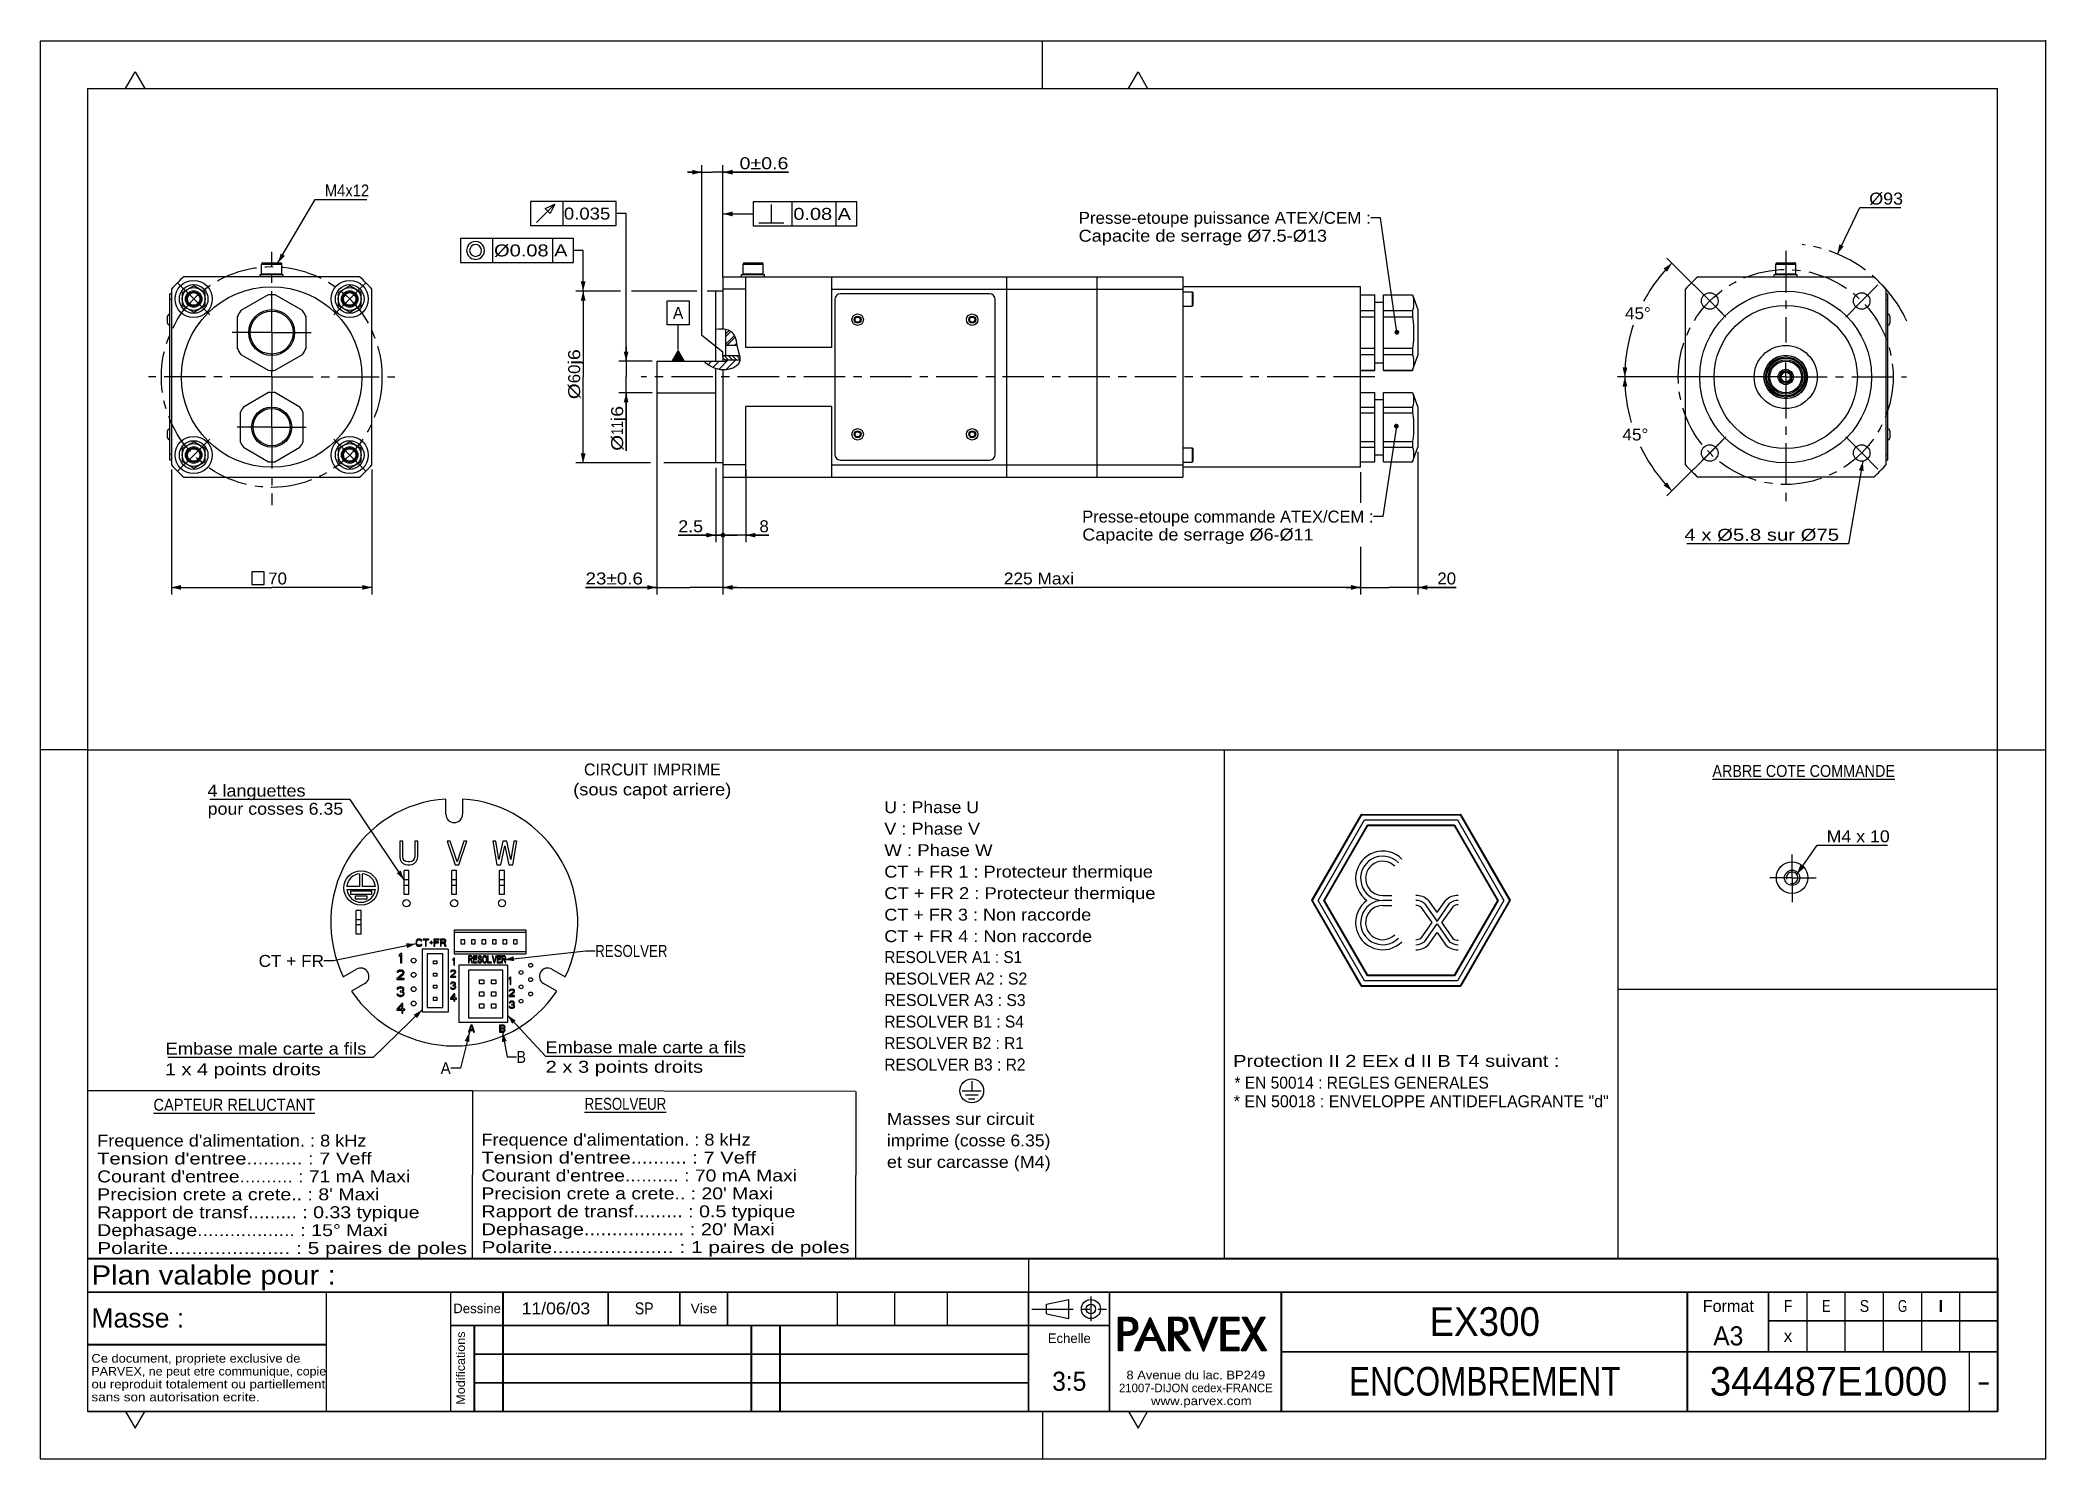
# Model space of a CAD drawing. Extents: x 0 to 420, y 0 to 297.
import ezdxf
from ezdxf.enums import TextEntityAlignment as Align

# ---------------------------------------------------------------- set-up
doc = ezdxf.new("R2010")
doc.units = 0
doc.header["$LTSCALE"] = 23.1
doc.linetypes.add('CENTER', pattern=[0.6, 0.375, -0.075, 0.075, -0.075])
doc.layers.get('0').update_dxf_attribs({"linetype": 'CONTINUOUS'})
for name, color, linetype in [('COTE', 7, 'CONTINUOUS'), ('DEFAULT_1', 7, 'CENTER'), ('NOTES', 7, 'CONTINUOUS'), ('TOUT', 7, 'CONTINUOUS')]:
    doc.layers.add(name, color=color, linetype=linetype)
doc.styles.get("Standard").update_dxf_attribs({"font": 'txt', "width": 0.8})
doc.dimstyles.get("Standard").update_dxf_attribs({"dimtxt": 0.18, "dimasz": 0.18, "dimexe": 0.18, "dimexo": 0.0625, "dimgap": 0.09, "dimtad": 0, "dimtih": 1, "dimtoh": 1, "dimdec": 4, "dimzin": 0, "dimtxsty": 'STANDARD', "dimcen": 0.09, "dimazin": 3, "dimtfac": 1, "dimtdec": 4, "dimtofl": 0, "dimtmove": 0, "dimatfit": 3, "dimtolj": 1, "dimtzin": 0})

msp = doc.modelspace()

# ---------------------------------------------------------------- texts
at = {"color": 2, "linetype": 'CONTINUOUS'}
for s, height, p, p2 in [(' 0.035', 2.5, (108.59515, 259.43994), (119.39872, 259.43994)), (' 0.08 A', 2.5, (156.57004, 259.37205), (169.78432, 259.37205)), (' %%c0.08 A', 2.5, (93.89159, 251.7248), (110.43921, 251.7248)), ('A', 2.5, (132.528, 238.64432), (134.67086, 238.64432)), ('CIRCUIT IMPRIME', 2.5, (113.88745, 143.0692), (142.5184, 143.0692)), ('4 languettes', 2.5, (35.03689, 138.63413), (55.57261, 138.63413)), ('(sous capot arriere)', 2.5, (111.63139, 138.89495), (144.72663, 138.89495)), ('pour cosses 6.35', 2.5, (35.08325, 134.84738), (63.47611, 134.84738)), ('U : Phase U', 2.5, (176.76707, 135.17558), (196.5885, 135.17558)), ('V : Phase V', 2.5, (176.76707, 130.67557), (196.82659, 130.67557)), ('W : Phase W', 2.5, (176.76707, 126.17557), (199.44564, 126.17557)), ('CT + FR 1 : Protecteur thermique', 2.5, (176.76707, 121.67557), (233.01707, 121.67557)), ('CT + FR 2 : Protecteur thermique', 2.5, (176.76707, 117.17558), (233.55278, 117.17558)), ('CT + FR 3 : Non raccorde', 2.5, (176.76707, 112.67558), (220.10041, 112.67558)), ('CT + FR 4 : Non raccorde', 2.5, (176.76707, 108.17558), (220.27898, 108.17558)), ('RESOLVER A1 : S1', 2.5, (176.76707, 103.80057), (205.63612, 103.80057)), ('RESOLVER A2 : S2', 2.5, (176.76707, 99.30057), (206.70754, 99.30057)), ('RESOLVER A3 : S3', 2.5, (176.76707, 94.80057), (206.35041, 94.80057)), ('RESOLVER B1 : S4', 2.5, (176.76707, 90.30058), (205.99326, 90.30058)), ('RESOLVER B2 : R1', 2.5, (176.76707, 85.80058), (205.99326, 85.80058)), ('Embase male carte a fils', 2.5, (26.27737, 84.63502), (68.30118, 84.63502)), ('Embase male carte a fils', 2.5, (105.79823, 84.91113), (147.82203, 84.91113)), ('Protection II 2 EEx d II B T4 suivant :', 2.5, (249.81839, 82.06771), (318.15172, 82.06771)), ('1 x 4 points droits', 2.5, (26.14082, 80.31213), (58.75987, 80.31213)), ('2 x 3 points droits', 2.5, (105.84635, 80.83072), (138.82254, 80.83072)), ('RESOLVER B3 : R2', 2.5, (176.76707, 81.30058), (206.35041, 81.30058)), ('* EN 50014 : REGLES GENERALES', 2.5, (250.08667, 77.50693), (303.36048, 77.50693)), ('* EN 50018 : ENVELOPPE ANTIDEFLAGRANTE "d"', 2.5, (249.95253, 73.61685), (328.46444, 73.61685)), ('Masses sur circuit', 2.5, (177.31923, 69.9166), (208.15257, 69.9166)), ('imprime (cosse 6.35)', 2.5, (177.31923, 65.41659), (211.54542, 65.41659)), ('et sur carcasse (M4)', 2.5, (177.31923, 60.91659), (211.60495, 60.91659)), ('Plan valable pour :', 4, (10.75, 36.5), (61.89286, 36.5)), ('Masse :', 4, (10.75, 27.5), (30.17857, 27.5)), ('Dessine', 2, (86.5, 30.5), (96.5, 30.5)), ('11/06/03', 2.5, (100.82738, 30.25), (115.17262, 30.25)), ('SP', 2.5, (124.53571, 30.25), (128.46429, 30.25)), ('Vise', 2, (136.21429, 30.5), (141.78571, 30.5)), ('EX300', 6, (290.92857, 25.75), (314.07143, 25.75)), ('Format', 2.5, (348.14286, 30.75), (358.85714, 30.75)), ('F', 2.5, (365.10714, 30.75), (366.89286, 30.75)), ('E', 2.5, (373.10714, 30.75), (374.89286, 30.75)), ('S', 2.5, (381.01786, 30.75), (382.98214, 30.75)), ('G', 2.5, (389.01786, 30.75), (390.98214, 30.75)), ('I', 2.5, (397.19643, 30.75), (398.80357, 30.75)), ('Echelle', 2, (211, 24.25), (220, 24.25)), ('A3', 4, (350.35714, 23.75), (356.64286, 23.75)), ('x', 2.5, (365.10714, 24.5), (366.89286, 24.5)), ('Ce document, propriete exclusive de', 1.8, (10.75, 20.15), (54.50714, 20.15)), ('PARVEX, ne peut etre communique, copie', 1.8, (10.75, 17.45), (59.90714, 17.45)), ('3:5', 4, (211.92857, 14.25), (219.07143, 14.25)), ('8 Avenue du lac. BP249', 1.8, (227.47143, 16.65), (256.52857, 16.65)), ('ENCOMBREMENT', 6, (274.07143, 13.25), (330.92857, 13.25)), ('344487E1000', 6, (349.64286, 13.25), (399.35714, 13.25)), ('sans son autorisation ecrite.', 1.8, (10.75, 12.05), (45.97857, 12.05)), ('ou reproduit totalement ou partiellement', 1.8, (10.75, 14.75), (59.69286, 14.75)), ('21007-DIJON cedex-FRANCE', 1.8, (225.90714, 13.95), (258.09286, 13.95)), ('   www.parvex.com', 1.8, (230.3, 11.25), (253.7, 11.25)), ('-', 4, (405.57143, 14.25), (408.42857, 14.25))]:
    msp.add_text(s, height=height, dxfattribs=at).set_placement(p, p2, align=Align.FIT)
msp.add_text('Modifications', height=1.8, rotation=90, dxfattribs=at).set_placement((88.95, 11.35), (88.95, 26.65), align=Align.FIT)
at = {"layer": 'NOTES', "color": 2, "linetype": 'CONTINUOUS'}
for s, p, p2 in [('M4x12', (59.61679, 264.27956), (68.9025, 264.27956)), ('%%c93', (383.00937, 262.57776), (390.0927, 262.57776)), ('Presse-etoupe puissance ATEX/CEM :', (217.45319, 258.55098), (278.64367, 258.55098)), ('Capacite de serrage %%c7.5-%%c13', (217.45319, 254.80098), (269.477, 254.80098)), ('Presse-etoupe commande ATEX/CEM :', (218.22005, 196.00311), (279.17244, 196.00311)), ('Capacite de serrage %%c6-%%c11', (218.22005, 192.25311), (266.67244, 192.25311)), ('4 x %%c5.8 sur %%c75', (344.30993, 192.20079), (376.69088, 192.20079)), ('%%uARBRE COTE COMMANDE', (350.17582, 142.75588), (388.39011, 142.75588)), ('M4 x 10', (374.08755, 129.07441), (387.30184, 129.07441)), ('CT + FR', (45.75306, 102.99365), (59.44353, 102.99365)), ('RESOLVER', (116.24135, 105.08473), (131.3604, 105.08473)), ('B', (99.77111, 82.89464), (101.7354, 82.89464)), ('A', (83.85447, 80.54169), (85.99732, 80.54169)), ('%%uRESOLVEUR', (114.02464, 73.07577), (131.10797, 73.07577)), ("Frequence d'alimentation. : 8 kHz", (92.4175, 65.57577), (148.78655, 65.57577)), ("Tension d'entree.......... : 7 Veff", (92.4175, 61.82577), (149.9175, 61.82577)), ("Courant d'entree.......... : 70 mA Maxi", (92.4175, 58.07577), (158.48893, 58.07577)), ("Precision crete a crete.. : 20' Maxi", (92.4175, 54.32577), (153.48893, 54.32577)), ('Rapport de transf......... : 0.5 typique', (92.4175, 50.57577), (158.13178, 50.57577)), ("Dephasage.................. : 20' Maxi", (92.4175, 46.82577), (153.84607, 46.82577)), ('Polarite..................... : 1 paires de poles', (92.4175, 43.07577), (169.50083, 43.07577))]:
    msp.add_text(s, height=2.5, dxfattribs=at).set_placement(p, p2, align=Align.FIT)

# ---------------------------------------------------------------- blocks, each defined once
blk = doc.blocks.new('SIGLEPARVEX_BL0')
at = {"color": 2, "linetype": 'CONTINUOUS'}
for p, q in [((225.81, 22.61), (225.81, 29.66)), ((225.81, 29.66), (227.32, 29.66)), ((226, 22.61), (226, 29.66)), ((226.2, 29.66), (226.2, 22.61)), ((226.4, 22.61), (226.4, 29.66)), ((226.6, 29.66), (226.6, 22.61)), ((226.8, 28.89), (226.8, 29.66)), ((227, 29.66), (227, 28.89)), ((227.2, 28.89), (227.2, 29.66)), ((227.32, 29.66), (227.52, 29.66)), ((227.4, 29.66), (227.4, 28.89)), ((227.52, 29.66), (227.68, 29.66)), ((227.6, 28.87), (227.6, 29.66)), ((227.68, 29.66), (227.84, 29.64)), ((227.8, 29.64), (227.8, 28.86)), ((227.84, 29.64), (228, 29.64)), ((228, 28.82), (228, 29.64)), ((228, 29.64), (228.13, 29.62)), ((228.13, 29.62), (228.25, 29.6)), ((228.2, 29.61), (228.2, 28.78)), ((228.25, 29.6), (228.36, 29.58)), ((228.36, 29.58), (228.46, 29.57)), ((228.4, 28.72), (228.4, 29.58)), ((228.46, 29.57), (228.55, 29.55)), ((228.55, 29.55), (228.64, 29.51)), ((228.6, 29.53), (228.6, 28.59)), ((228.64, 29.51), (228.71, 29.5)), ((228.71, 29.5), (228.8, 29.46)), ((228.8, 28.34), (228.8, 29.46)), ((228.8, 29.46), (228.87, 29.42)), ((228.87, 29.42), (228.94, 29.39)), ((229.26, 22.61), (232.47, 29.66)), ((232.4, 27.76), (232.4, 29.52)), ((232.47, 29.66), (235.63, 22.61)), ((236.38, 22.61), (236.38, 29.66)), ((236.38, 29.66), (238.09, 29.66)), ((236.4, 22.61), (236.4, 29.66)), ((236.6, 29.66), (236.6, 22.61)), ((236.8, 22.61), (236.8, 29.66)), ((237, 29.66), (237, 22.61)), ((237.2, 22.61), (237.2, 29.66)), ((237.4, 29.66), (237.4, 28.96)), ((237.6, 28.96), (237.6, 29.66)), ((237.8, 29.66), (237.8, 28.96)), ((238, 28.96), (238, 29.66)), ((238.09, 29.66), (238.25, 29.66)), ((238.2, 29.66), (238.2, 28.95)), ((238.25, 29.66), (238.41, 29.66)), ((238.4, 28.94), (238.4, 29.66)), ((238.41, 29.66), (238.55, 29.64)), ((238.55, 29.64), (238.67, 29.64)), ((238.6, 29.64), (238.6, 28.9)), ((238.67, 29.64), (238.8, 29.62)), ((238.8, 28.85), (238.8, 29.62)), ((238.8, 29.62), (238.9, 29.6)), ((238.9, 29.6), (238.99, 29.6)), ((238.99, 29.6), (239.08, 29.58)), ((239, 29.6), (239, 28.78)), ((239.08, 29.58), (239.15, 29.57)), ((239.15, 29.57), (239.24, 29.53)), ((239.2, 28.59), (239.2, 29.55)), ((239.24, 29.53), (239.31, 29.5)), ((239.31, 29.5), (239.38, 29.48)), ((239.38, 29.48), (239.46, 29.42)), ((239.4, 29.46), (239.4, 28.17)), ((239.46, 29.42), (239.53, 29.39)), ((243.6, 22.45), (240.63, 29.66)), ((240.63, 29.66), (241.57, 29.66)), ((240.8, 29.24), (240.8, 29.66)), ((241, 29.66), (241, 28.75)), ((241.2, 28.27), (241.2, 29.66)), ((241.4, 29.66), (241.4, 27.78)), ((241.57, 29.66), (243.6, 24.27)), ((241.6, 27.3), (241.6, 29.58)), ((246.53, 29.66), (243.6, 22.45)), ((243.6, 24.27), (245.65, 29.66)), ((245.6, 27.37), (245.6, 29.54)), ((245.65, 29.66), (246.53, 29.66)), ((245.8, 29.66), (245.8, 27.86)), ((246, 28.35), (246, 29.66)), ((246.2, 29.66), (246.2, 28.84)), ((246.4, 29.33), (246.4, 29.66)), ((247.32, 22.61), (247.32, 29.66)), ((247.32, 29.66), (251, 29.66)), ((247.4, 29.66), (247.4, 22.61)), ((247.6, 22.61), (247.6, 29.66)), ((247.8, 29.66), (247.8, 22.61)), ((248, 22.61), (248, 29.66)), ((248.2, 29.66), (248.2, 28.89)), ((248.4, 28.89), (248.4, 29.66)), ((248.6, 29.66), (248.6, 28.89)), ((248.8, 28.89), (248.8, 29.66)), ((249, 29.66), (249, 28.89)), ((249.2, 28.89), (249.2, 29.66)), ((249.4, 29.66), (249.4, 28.89)), ((249.6, 28.89), (249.6, 29.66)), ((249.8, 29.66), (249.8, 28.89)), ((250, 28.89), (250, 29.66)), ((250.2, 29.66), (250.2, 28.89)), ((250.4, 28.89), (250.4, 29.66)), ((250.6, 29.66), (250.6, 28.89)), ((250.8, 28.89), (250.8, 29.66)), ((251, 29.66), (251, 28.89)), ((253.67, 26.35), (251.68, 29.66)), ((251.68, 29.66), (252.67, 29.66)), ((251.8, 29.66), (251.8, 29.44)), ((252, 29.11), (252, 29.66)), ((252.2, 29.66), (252.2, 28.78)), ((252.4, 28.45), (252.4, 29.66)), ((252.6, 29.66), (252.6, 28.12)), ((252.67, 29.66), (254.16, 26.97)), ((252.8, 27.78), (252.8, 29.42)), ((254.16, 26.97), (255.61, 29.66)), ((256.55, 29.66), (254.57, 26.28)), ((255.6, 28.04), (255.6, 29.65)), ((255.61, 29.66), (256.55, 29.66)), ((255.8, 29.66), (255.8, 28.38)), ((256, 28.72), (256, 29.66)), ((256.2, 29.66), (256.2, 29.06)), ((256.4, 29.41), (256.4, 29.66)), ((226.67, 28.89), (226.67, 26.6)), ((227.09, 28.89), (226.67, 28.89)), ((226.67, 26.6), (227.09, 26.6)), ((227.09, 25.83), (226.67, 25.83)), ((226.67, 25.83), (226.67, 22.61)), ((226.8, 25.83), (226.8, 26.6)), ((227, 26.6), (227, 25.83)), ((227.34, 28.89), (227.09, 28.89)), ((227.09, 26.6), (227.36, 26.6)), ((227.32, 25.83), (227.09, 25.83)), ((227.2, 25.83), (227.2, 26.6)), ((227.52, 25.83), (227.32, 25.83)), ((227.59, 28.87), (227.34, 28.89)), ((227.36, 26.6), (227.59, 26.61)), ((227.4, 26.6), (227.4, 25.83)), ((227.68, 25.83), (227.52, 25.83)), ((227.81, 28.86), (227.59, 28.87)), ((227.59, 26.61), (227.82, 26.63)), ((227.6, 25.83), (227.6, 26.62)), ((227.86, 25.83), (227.68, 25.83)), ((227.8, 26.63), (227.8, 25.83)), ((228, 28.82), (227.81, 28.86)), ((227.82, 26.63), (228.02, 26.65)), ((228, 25.85), (227.86, 25.83)), ((228.18, 28.78), (228, 28.82)), ((228, 25.85), (228, 26.65)), ((228.14, 25.85), (228, 25.85)), ((228.02, 26.65), (228.18, 26.69)), ((228.27, 25.87), (228.14, 25.85)), ((228.32, 28.75), (228.18, 28.78)), ((228.18, 26.69), (228.34, 26.74)), ((228.2, 26.69), (228.2, 25.86)), ((228.37, 25.89), (228.27, 25.87)), ((228.46, 28.7), (228.32, 28.75)), ((228.34, 26.74), (228.46, 26.79)), ((228.46, 25.9), (228.37, 25.89)), ((228.4, 25.89), (228.4, 26.77)), ((228.57, 28.62), (228.46, 28.7)), ((228.46, 26.79), (228.57, 26.85)), ((228.55, 25.92), (228.46, 25.9)), ((228.64, 25.96), (228.55, 25.92)), ((228.73, 28.46), (228.57, 28.62)), ((228.57, 26.85), (228.75, 26.99)), ((228.6, 26.87), (228.6, 25.94)), ((228.73, 25.97), (228.64, 25.96)), ((228.86, 28.25), (228.73, 28.46)), ((228.8, 26.01), (228.73, 25.97)), ((228.75, 26.99), (228.87, 27.18)), ((228.8, 26.01), (228.8, 27.07)), ((228.87, 26.05), (228.8, 26.01)), ((228.94, 28), (228.86, 28.25)), ((228.87, 27.18), (228.94, 27.41)), ((228.94, 26.08), (228.87, 26.05)), ((228.94, 29.39), (229.01, 29.35)), ((228.96, 27.7), (228.94, 28)), ((228.94, 27.41), (228.96, 27.7)), ((229.01, 26.12), (228.94, 26.08)), ((229, 29.36), (229, 26.11)), ((229.01, 29.35), (229.09, 29.3)), ((229.09, 26.17), (229.01, 26.12)), ((229.09, 29.3), (229.25, 29.18)), ((229.16, 26.24), (229.09, 26.17)), ((229.25, 26.29), (229.16, 26.24)), ((229.2, 26.27), (229.2, 29.21)), ((229.25, 29.18), (229.37, 29.03)), ((229.32, 26.38), (229.25, 26.29)), ((229.39, 26.45), (229.32, 26.38)), ((229.37, 29.03), (229.49, 28.86)), ((229.46, 26.54), (229.39, 26.45)), ((229.4, 28.99), (229.4, 26.47)), ((229.51, 26.63), (229.46, 26.54)), ((229.49, 28.86), (229.6, 28.66)), ((229.57, 26.72), (229.51, 26.63)), ((229.62, 26.83), (229.57, 26.72)), ((229.6, 26.79), (229.6, 28.66)), ((229.6, 28.66), (229.69, 28.45)), ((229.71, 27.04), (229.62, 26.83)), ((229.69, 28.45), (229.74, 28.22)), ((229.76, 27.25), (229.71, 27.04)), ((229.74, 28.22), (229.78, 27.98)), ((229.78, 27.5), (229.76, 27.25)), ((229.78, 27.98), (229.8, 27.73)), ((229.8, 27.73), (229.78, 27.5)), ((230.6, 25.56), (230.6, 23.57)), ((230.8, 24.06), (230.8, 26)), ((231, 26.44), (231, 24.54)), ((231.2, 24.76), (231.2, 26.88)), ((232.47, 27.9), (231.34, 25.44)), ((231.34, 25.44), (233.57, 25.44)), ((231.4, 27.32), (231.4, 25.57)), ((231.4, 25.44), (231.4, 24.76)), ((231.6, 26), (231.6, 27.76)), ((231.6, 24.76), (231.6, 25.44)), ((231.8, 28.2), (231.8, 26.44)), ((231.8, 25.44), (231.8, 24.76)), ((232, 26.88), (232, 28.64)), ((232, 24.76), (232, 25.44)), ((232.2, 29.08), (232.2, 27.32)), ((232.2, 25.44), (232.2, 24.76)), ((232.4, 24.76), (232.4, 25.44)), ((233.57, 25.44), (232.47, 27.9)), ((232.6, 29.35), (232.6, 27.59)), ((232.6, 25.44), (232.6, 24.76)), ((232.8, 27.14), (232.8, 28.91)), ((232.8, 24.76), (232.8, 25.44)), ((233, 28.46), (233, 26.7)), ((233, 25.44), (233, 24.76)), ((233.2, 26.25), (233.2, 28.02)), ((233.2, 24.76), (233.2, 25.44)), ((233.4, 27.57), (233.4, 25.81)), ((233.4, 25.44), (233.4, 24.76)), ((233.6, 24.76), (233.6, 27.13)), ((233.8, 26.68), (233.8, 24.76)), ((234, 24.33), (234, 26.24)), ((234.2, 25.79), (234.2, 23.85)), ((234.4, 23.38), (234.4, 25.35)), ((237.89, 28.96), (237.23, 28.96)), ((237.23, 28.96), (237.23, 26.6)), ((237.23, 26.6), (237.89, 26.6)), ((237.37, 25.97), (237.23, 25.97)), ((237.23, 25.97), (237.23, 22.61)), ((239.86, 22.61), (237.37, 25.97)), ((237.4, 26.6), (237.4, 25.94)), ((237.6, 25.67), (237.6, 26.6)), ((237.8, 26.6), (237.8, 25.4)), ((238.1, 28.96), (237.89, 28.96)), ((237.89, 26.6), (238.12, 26.6)), ((238, 25.13), (238, 26.6)), ((238.3, 28.94), (238.1, 28.96)), ((238.12, 26.6), (238.32, 26.61)), ((238.2, 26.6), (238.2, 24.86)), ((238.5, 28.93), (238.3, 28.94)), ((238.44, 25.97), (238.3, 25.97)), ((238.3, 25.97), (240.9, 22.61)), ((238.32, 26.61), (238.5, 26.63)), ((238.39, 25.85), (238.39, 24.6)), ((238.4, 25.97), (238.4, 26.62)), ((238.66, 25.97), (238.44, 25.97)), ((238.66, 28.89), (238.5, 28.93)), ((238.5, 26.63), (238.67, 26.67)), ((238.6, 26.65), (238.6, 25.97)), ((238.6, 25.58), (238.6, 24.32)), ((238.8, 28.86), (238.66, 28.89)), ((238.87, 26.01), (238.66, 25.97)), ((238.67, 26.67), (238.82, 26.7)), ((238.92, 28.82), (238.8, 28.86)), ((238.8, 26), (238.8, 26.7)), ((238.8, 24.05), (238.8, 25.32)), ((238.82, 26.7), (238.94, 26.74)), ((239.06, 26.05), (238.87, 26.01)), ((239.03, 28.77), (238.92, 28.82)), ((238.94, 26.74), (239.05, 26.79)), ((239, 26.77), (239, 26.03)), ((239.12, 28.7), (239.03, 28.77)), ((239.05, 26.79), (239.14, 26.85)), ((239.24, 26.1), (239.06, 26.05)), ((239.26, 28.52), (239.12, 28.7)), ((239.14, 26.85), (239.28, 27.01)), ((239.2, 26.09), (239.2, 26.92)), ((239.4, 26.15), (239.24, 26.1)), ((239.37, 28.3), (239.26, 28.52)), ((239.28, 27.01), (239.38, 27.2)), ((239.44, 28.04), (239.37, 28.3)), ((239.38, 27.2), (239.44, 27.43)), ((239.4, 27.28), (239.4, 26.15)), ((239.56, 26.24), (239.4, 26.15)), ((239.46, 27.73), (239.44, 28.04)), ((239.44, 27.43), (239.46, 27.73)), ((239.53, 29.39), (239.6, 29.35)), ((239.71, 26.33), (239.56, 26.24)), ((239.6, 26.27), (239.6, 29.35)), ((239.6, 29.35), (239.65, 29.3)), ((239.65, 29.3), (239.79, 29.18)), ((239.83, 26.44), (239.71, 26.33)), ((239.79, 29.18), (239.92, 29.02)), ((239.8, 29.16), (239.8, 26.41)), ((240.02, 26.69), (239.83, 26.44)), ((239.92, 29.02), (240.02, 28.86)), ((240, 26.66), (240, 28.89)), ((240.02, 28.86), (240.11, 28.66)), ((240.17, 26.99), (240.02, 26.69)), ((240.11, 28.66), (240.2, 28.45)), ((240.26, 27.33), (240.17, 26.99)), ((240.2, 28.45), (240.2, 27.12)), ((240.2, 28.45), (240.26, 28.22)), ((240.26, 28.22), (240.27, 27.98)), ((240.29, 27.73), (240.26, 27.33)), ((240.27, 27.98), (240.29, 27.73)), ((241.8, 29.04), (241.8, 26.81)), ((242, 26.33), (242, 28.51)), ((242.2, 27.98), (242.2, 25.84)), ((242.4, 25.36), (242.4, 27.45)), ((242.6, 26.92), (242.6, 24.87)), ((242.8, 24.38), (242.8, 26.38)), ((243, 25.85), (243, 23.9)), ((243.2, 23.41), (243.2, 25.32)), ((244, 23.44), (244, 25.33)), ((244.2, 25.86), (244.2, 23.93)), ((244.4, 24.42), (244.4, 26.38)), ((244.6, 26.91), (244.6, 24.92)), ((244.8, 25.41), (244.8, 27.44)), ((245, 27.96), (245, 25.9)), ((245.2, 26.39), (245.2, 28.49)), ((245.4, 29.02), (245.4, 26.88)), ((251, 28.89), (248.17, 28.89)), ((248.17, 28.89), (248.17, 26.9)), ((248.17, 26.9), (251, 26.9)), ((251, 26.13), (248.17, 26.13)), ((248.17, 26.13), (248.17, 23.38)), ((248.2, 26.9), (248.2, 26.13)), ((248.4, 26.13), (248.4, 26.9)), ((248.6, 26.9), (248.6, 26.13)), ((248.8, 26.13), (248.8, 26.9)), ((249, 26.9), (249, 26.13)), ((249.2, 26.13), (249.2, 26.9)), ((249.4, 26.9), (249.4, 26.13)), ((249.6, 26.13), (249.6, 26.9)), ((249.8, 26.9), (249.8, 26.13)), ((250, 26.13), (250, 26.9)), ((250.2, 26.9), (250.2, 26.13)), ((250.4, 26.13), (250.4, 26.9)), ((250.6, 26.9), (250.6, 26.13)), ((250.8, 26.13), (250.8, 26.9)), ((251, 26.9), (251, 26.13)), ((251.5, 22.61), (253.67, 26.35)), ((254.09, 25.65), (252.48, 22.61)), ((253, 29.06), (253, 27.45)), ((253, 25.2), (253, 23.6)), ((253.2, 27.12), (253.2, 28.7)), ((253.2, 23.98), (253.2, 25.55)), ((253.4, 28.34), (253.4, 26.79)), ((253.4, 25.89), (253.4, 24.36)), ((253.6, 26.45), (253.6, 27.98)), ((253.6, 24.73), (253.6, 26.24)), ((253.8, 27.62), (253.8, 25.11)), ((254, 25.48), (254, 27.26)), ((255.82, 22.61), (254.09, 25.65)), ((254.2, 27.04), (254.2, 25.46)), ((254.4, 25.11), (254.4, 27.41)), ((254.57, 26.28), (256.8, 22.61)), ((254.6, 27.79), (254.6, 26.33)), ((254.6, 26.23), (254.6, 24.76)), ((254.8, 26.67), (254.8, 28.16)), ((254.8, 24.4), (254.8, 25.9)), ((255, 28.53), (255, 27.01)), ((255, 25.57), (255, 24.05)), ((255.2, 27.35), (255.2, 28.9)), ((255.2, 23.7), (255.2, 25.24)), ((255.4, 29.28), (255.4, 27.7)), ((226.67, 22.61), (225.81, 22.61)), ((230.21, 22.61), (229.26, 22.61)), ((229.4, 22.92), (229.4, 22.61)), ((229.6, 22.61), (229.6, 23.36)), ((229.8, 23.8), (229.8, 22.61)), ((230, 22.61), (230, 24.24)), ((230.2, 24.68), (230.2, 22.61)), ((231.1, 24.76), (230.21, 22.61)), ((230.4, 23.09), (230.4, 25.12)), ((233.82, 24.76), (231.1, 24.76)), ((234.72, 22.61), (233.82, 24.76)), ((234.6, 24.9), (234.6, 22.9)), ((235.63, 22.61), (234.72, 22.61)), ((234.8, 22.61), (234.8, 24.46)), ((235, 24.01), (235, 22.61)), ((235.2, 22.61), (235.2, 23.57)), ((235.4, 23.12), (235.4, 22.61)), ((235.6, 22.61), (235.6, 22.68)), ((237.23, 22.61), (236.38, 22.61)), ((239, 25.06), (239, 23.78)), ((239.2, 23.51), (239.2, 24.81)), ((239.4, 24.55), (239.4, 23.24)), ((239.6, 22.97), (239.6, 24.29)), ((239.8, 24.03), (239.8, 22.7)), ((240.9, 22.61), (239.86, 22.61)), ((240, 22.61), (240, 23.77)), ((240.2, 23.51), (240.2, 22.61)), ((240.4, 22.61), (240.4, 23.25)), ((240.6, 22.99), (240.6, 22.61)), ((240.8, 22.61), (240.8, 22.73)), ((243.4, 24.79), (243.4, 22.93)), ((243.6, 22.46), (243.6, 24.28)), ((243.8, 24.8), (243.8, 22.95)), ((251, 22.61), (247.32, 22.61)), ((248.17, 23.38), (251, 23.38)), ((248.2, 23.38), (248.2, 22.61)), ((248.4, 22.61), (248.4, 23.38)), ((248.6, 23.38), (248.6, 22.61)), ((248.8, 22.61), (248.8, 23.38)), ((249, 23.38), (249, 22.61)), ((249.2, 22.61), (249.2, 23.38)), ((249.4, 23.38), (249.4, 22.61)), ((249.6, 22.61), (249.6, 23.38)), ((249.8, 23.38), (249.8, 22.61)), ((250, 22.61), (250, 23.38)), ((250.2, 23.38), (250.2, 22.61)), ((250.4, 22.61), (250.4, 23.38)), ((250.6, 23.38), (250.6, 22.61)), ((250.8, 22.61), (250.8, 23.38)), ((251, 23.38), (251, 22.61)), ((252.48, 22.61), (251.5, 22.61)), ((251.6, 22.61), (251.6, 22.8)), ((251.8, 23.14), (251.8, 22.61)), ((252, 22.61), (252, 23.48)), ((252.2, 23.83), (252.2, 22.61)), ((252.4, 22.61), (252.4, 24.17)), ((252.6, 24.52), (252.6, 22.85)), ((252.8, 23.23), (252.8, 24.86)), ((255.4, 24.91), (255.4, 23.35)), ((255.6, 22.99), (255.6, 24.58)), ((255.8, 24.25), (255.8, 22.64)), ((256.8, 22.61), (255.82, 22.61)), ((256, 22.61), (256, 23.92)), ((256.2, 23.59), (256.2, 22.61)), ((256.4, 22.61), (256.4, 23.26)), ((256.6, 22.93), (256.6, 22.61))]:
    blk.add_line(p, q, dxfattribs=at)
at = {"color": 7, "linetype": 'CONTINUOUS'}
for q in [(238.91, 25.16), (238.95, 25.1)]:
    blk.add_line((238.39, 25.85), q, dxfattribs=at)
blk = doc.blocks.new('*D0')
at = {"layer": 'COTE', "color": 2, "linetype": 'CONTINUOUS'}
for p, q in [((27.49, 207.11), (27.49, 180.93)), ((69.49, 207.11), (69.49, 180.93)), ((27.49, 182.43), (48.49, 182.43)), ((69.49, 182.43), (48.49, 182.43))]:
    blk.add_line(p, q, dxfattribs=at)
for points in [[(29.49, 182.93), (27.49, 182.43), (29.49, 181.93)], [(67.49, 181.93), (69.49, 182.43), (67.49, 182.93)]]:
    blk.add_solid(points, dxfattribs=at)
blk.add_text('70', height=2.5, dxfattribs=at).set_placement((47.76, 183.05), (51.69, 183.05), align=Align.FIT)
blk = doc.blocks.new('*D1')
at = {"layer": 'COTE', "color": 2, "linetype": 'CONTINUOUS'}
for p, q in [((364.52, 226.48), (330.31, 226.48)), ((352.25, 213.22), (340.62, 201.59))]:
    blk.add_line(p, q, dxfattribs=at)
for start, end in [(180, 196.448), (205.5617, 225)]:
    blk.add_arc((365.52, 226.48), 33.71, start, end, dxfattribs=at)
for points in [[(331.81, 226.48), (332.37, 224.5), (331.37, 224.47)], [(341.68, 202.65), (339.95, 203.76), (340.68, 204.44)]]:
    blk.add_solid(points, dxfattribs=at)
blk.add_text('45%%d', height=2.5, dxfattribs=at).set_placement((331.33, 213.19), (336.75, 213.19), align=Align.FIT)
blk = doc.blocks.new('*D2')
at = {"layer": 'COTE', "color": 2, "linetype": 'CONTINUOUS'}
for p, q in [((352.25, 239.75), (340.62, 251.38)), ((364.52, 226.48), (330.31, 226.48))]:
    blk.add_line(p, q, dxfattribs=at)
for start, end in [(135, 151.95), (161.2219, 180)]:
    blk.add_arc((365.52, 226.48), 33.71, start, end, dxfattribs=at)
for points in [[(341.68, 250.31), (340.68, 248.52), (339.95, 249.2)], [(331.81, 226.48), (331.37, 228.49), (332.37, 228.46)]]:
    blk.add_solid(points, dxfattribs=at)
blk.add_text('45%%d', height=2.5, dxfattribs=at).set_placement((331.86, 238.58), (337.28, 238.58), align=Align.FIT)
blk = doc.blocks.new('*D3')
at = {"layer": 'COTE', "color": 2, "linetype": 'CONTINUOUS'}
for p, q in [((142.99, 207.11), (142.99, 180.93)), ((276.49, 206.58), (276.49, 200.12)), ((276.49, 190.96), (276.49, 180.93)), ((142.99, 182.43), (209.74, 182.43)), ((276.49, 182.43), (209.74, 182.43))]:
    blk.add_line(p, q, dxfattribs=at)
for points in [[(144.99, 182.93), (142.99, 182.43), (144.99, 181.93)], [(274.49, 181.93), (276.49, 182.43), (274.49, 182.93)]]:
    blk.add_solid(points, dxfattribs=at)
blk.add_text('225 Maxi', height=2.5, dxfattribs=at).set_placement((201.79, 183.05), (216.5, 183.05), align=Align.FIT)
blk = doc.blocks.new('*D4')
at = {"layer": 'COTE', "color": 2, "linetype": 'CONTINUOUS'}
for p, q in [((288.49, 210.78), (288.49, 180.93)), ((276.49, 182.43), (273.49, 182.43)), ((273.49, 182.43), (282.49, 182.43)), ((276.49, 183.75), (276.49, 180.93)), ((296.5, 182.43), (282.49, 182.43)), ((288.49, 182.43), (296.5, 182.43))]:
    blk.add_line(p, q, dxfattribs=at)
for points in [[(274.49, 181.93), (276.49, 182.43), (274.49, 182.93)], [(290.49, 182.93), (288.49, 182.43), (290.49, 181.93)]]:
    blk.add_solid(points, dxfattribs=at)
blk.add_text('20', height=2.5, dxfattribs=at).set_placement((292.57, 183.05), (296.5, 183.05), align=Align.FIT)
blk = doc.blocks.new('*D5')
at = {"layer": 'COTE', "color": 2, "linetype": 'CONTINUOUS'}
for p, q in [((122.71, 229.78), (122.71, 232.78)), ((122.71, 232.78), (122.71, 226.48)), ((128.13, 229.78), (121.21, 229.78)), ((128.13, 223.18), (121.21, 223.18)), ((122.71, 211.02), (122.71, 226.48)), ((122.71, 223.18), (122.71, 211.02))]:
    blk.add_line(p, q, dxfattribs=at)
for points in [[(122.21, 231.78), (122.71, 229.78), (123.21, 231.78)], [(123.21, 221.18), (122.71, 223.18), (122.21, 221.18)]]:
    blk.add_solid(points, dxfattribs=at)
for s, p, p2 in [('j6', (122.08, 217.22), (122.08, 220.43)), ('%%c', (122.08, 211.02), (122.08, 214.36)), ('11', (122.08, 214.36), (122.08, 217.22))]:
    blk.add_text(s, height=2.5, rotation=90, dxfattribs=at).set_placement(p, p2, align=Align.FIT)
blk = doc.blocks.new('*D6')
at = {"layer": 'COTE', "color": 2, "linetype": 'CONTINUOUS'}
for p, q in [((121.56, 244.48), (112.21, 244.48)), ((113.71, 244.48), (113.71, 226.48)), ((137.53, 244.48), (123.85, 244.48)), ((141.99, 244.48), (139.71, 244.48)), ((113.71, 208.48), (113.71, 226.48)), ((127.83, 208.48), (112.21, 208.48)), ((141.99, 208.48), (130.62, 208.48))]:
    blk.add_line(p, q, dxfattribs=at)
for points in [[(114.21, 242.48), (113.71, 244.48), (113.21, 242.48)], [(113.21, 210.48), (113.71, 208.48), (114.21, 210.48)]]:
    blk.add_solid(points, dxfattribs=at)
for s, p, p2 in [('j6', (113.08, 229.09), (113.08, 232.3)), ('60', (113.08, 225.16), (113.08, 229.09)), ('%%c', (113.08, 221.83), (113.08, 225.16))]:
    blk.add_text(s, height=2.5, rotation=90, dxfattribs=at).set_placement(p, p2, align=Align.FIT)
blk = doc.blocks.new('*D7')
at = {"layer": 'COTE', "color": 2, "linetype": 'CONTINUOUS'}
for p, q in [((129.13, 223.22), (129.13, 180.93)), ((142.99, 207.11), (142.99, 180.93)), ((129.13, 182.43), (114.2, 182.43)), ((114.2, 182.43), (136.06, 182.43)), ((145.99, 182.43), (136.06, 182.43)), ((142.99, 182.43), (145.99, 182.43))]:
    blk.add_line(p, q, dxfattribs=at)
for points in [[(127.13, 181.93), (129.13, 182.43), (127.13, 182.93)], [(144.99, 182.93), (142.99, 182.43), (144.99, 181.93)]]:
    blk.add_solid(points, dxfattribs=at)
blk.add_text('23%%p0.6', height=2.5, dxfattribs=at).set_placement((114.2, 183.05), (126.23, 183.05), align=Align.FIT)
blk = doc.blocks.new('*D8')
at = {"layer": 'COTE', "color": 2, "linetype": 'CONTINUOUS'}
for p, q in [((141.49, 207.48), (141.49, 191.87)), ((142.99, 207.11), (142.99, 191.87)), ((141.49, 193.37), (133.63, 193.37)), ((133.63, 193.37), (142.24, 193.37)), ((145.99, 193.37), (142.24, 193.37)), ((142.99, 193.37), (145.99, 193.37))]:
    blk.add_line(p, q, dxfattribs=at)
at = {"layer": 'COTE', "color": 2, "linetype": 'CONTINUOUS', "const_width": 0.5}
blk.add_lwpolyline([(142.74, 193.37, 1), (143.24, 193.37, 1), (142.74, 193.37)], format="xyb", dxfattribs=at)
at = {"layer": 'COTE', "color": 2, "linetype": 'CONTINUOUS'}
blk.add_solid([(139.49, 192.87), (141.49, 193.37), (139.49, 193.87)], dxfattribs=at)
blk.add_text('2.5', height=2.5, dxfattribs=at).set_placement((133.63, 193.99), (138.81, 193.99), align=Align.FIT)
blk = doc.blocks.new('*D9')
at = {"layer": 'COTE', "color": 2, "linetype": 'CONTINUOUS'}
for p, q in [((142.99, 207.11), (142.99, 191.87)), ((147.79, 207.11), (147.79, 191.87)), ((142.99, 193.37), (139.99, 193.37)), ((139.99, 193.37), (145.39, 193.37)), ((152.59, 193.37), (145.39, 193.37)), ((147.79, 193.37), (152.59, 193.37))]:
    blk.add_line(p, q, dxfattribs=at)
at = {"layer": 'COTE', "color": 2, "linetype": 'CONTINUOUS', "const_width": 0.5}
blk.add_lwpolyline([(142.74, 193.37, 1), (143.24, 193.37, 1), (142.74, 193.37)], format="xyb", dxfattribs=at)
at = {"layer": 'COTE', "color": 2, "linetype": 'CONTINUOUS'}
blk.add_solid([(149.79, 193.87), (147.79, 193.37), (149.79, 192.87)], dxfattribs=at)
blk.add_text('8', height=2.5, dxfattribs=at).set_placement((150.62, 193.99), (152.59, 193.99), align=Align.FIT)
blk = doc.blocks.new('*D10')
at = {"layer": 'COTE', "color": 2, "linetype": 'CONTINUOUS'}
for p, q in [((138.54, 269.35), (135.54, 269.35)), ((135.54, 269.35), (140.76, 269.35)), ((138.54, 235.2), (138.54, 270.85)), ((156.69, 269.35), (140.76, 269.35)), ((142.99, 247.35), (142.99, 270.85)), ((142.99, 269.35), (156.69, 269.35)), ((142.93, 231.65), (138.54, 235.2)), ((142.93, 230.76), (142.93, 231.65))]:
    blk.add_line(p, q, dxfattribs=at)
for points in [[(136.54, 268.85), (138.54, 269.35), (136.54, 269.85)], [(144.99, 269.85), (142.99, 269.35), (144.99, 268.85)]]:
    blk.add_solid(points, dxfattribs=at)
blk.add_text('0%%p0.6', height=2.5, dxfattribs=at).set_placement((146.46, 269.98), (156.69, 269.98), align=Align.FIT)
blk = doc.blocks.new('INFOS_CAPTEUR_RELUCTANT_BL1')
at = {"color": 2, "linetype": 'CONTINUOUS'}
for s, p, p2 in [('%%uCAPTEUR RELUCTANT', (23.74, 72.88), (57.55, 72.88)), ("Frequence d'alimentation. : 8 kHz", (11.95, 65.38), (68.32, 65.38)), ("Tension d'entree.......... : 7 Veff", (11.95, 61.63), (69.45, 61.63)), ("Courant d'entree.......... : 71 mA Maxi", (11.95, 57.88), (77.49, 57.88)), ("Precision crete a crete.. : 8' Maxi", (11.95, 54.13), (71.06, 54.13)), ('Rapport de transf......... : 0.33 typique', (11.95, 50.38), (79.45, 50.38)), ('Dephasage.................. : 15° Maxi', (11.95, 46.63), (72.74, 46.63)), ('Polarite..................... : 5 paires de poles', (11.95, 42.88), (89.39, 42.88))]:
    blk.add_text(s, height=2.5, dxfattribs=at).set_placement(p, p2, align=Align.FIT)

# ---------------------------------------------------------------- dimensions: what is measured, and where the dimension line sits
at = {"layer": 'COTE', "color": 2, "linetype": 'CONTINUOUS'}
for base, p1, p2, angle, picture, middle in [((142.92717, 269.35085), (142.98717, 247.34632), (142.92717, 230.75877), 180, '*D10', (151.57481, 271.22585)), ((113.70565, 208.48047), (141.98717, 244.48047), (141.98717, 208.48047), 270, '*D6', (111.83065, 227.06408)), ((122.70759, 223.18047), (128.12717, 229.78047), (128.12717, 223.18047), 270, '*D5', (120.83259, 215.72702)), ((129.12717, 182.42895), (142.98717, 207.11175), (129.12717, 223.22274), 180, '*D7', (120.21515, 184.30395))]:
    dim = msp.add_linear_dim(base=base, p1=p1, p2=p2, angle=angle, dimstyle='Standard', dxfattribs=at)
    dim.commit()
    dim.dimension.update_dxf_attribs({"geometry": picture, "text_midpoint": middle})
for base, line1, line2, picture, middle in [((335.77179, 242.33082), ((352.25395, 239.74579), (340.62433, 251.37542)), ((330.3125, 226.48047), (364.51927, 226.48047)), '*D2', (334.56908, 239.83082)), ((333.19188, 216.93658), ((364.51927, 226.48047), (330.3125, 226.48047)), ((340.62433, 201.58553), (352.25395, 213.21515)), '*D1', (334.03767, 214.43658))]:
    dim = msp.add_angular_dim_2l(base=base, line1=line1, line2=line2, dimstyle='Standard', dxfattribs=at)
    dim.commit()
    dim.dimension.update_dxf_attribs({"geometry": picture, "text_midpoint": middle})
for base, p1, p2, picture, middle in [((288.48717, 182.42895), (276.48717, 180.92895), (288.48717, 210.78047), '*D4', (294.53518, 184.30395)), ((69.48833, 182.42895), (27.48833, 207.11175), (69.48833, 207.11175), '*D0', (49.72595, 184.30395)), ((142.98717, 193.36957), (141.48717, 207.48047), (142.98717, 207.11175), '*D8', (136.21925, 195.24457)), ((147.78717, 193.36957), (142.98717, 207.11175), (147.78717, 207.11175), '*D9', (151.60548, 195.24457)), ((276.48717, 182.42895), (142.98717, 207.11175), (276.48717, 206.58047), '*D3', (209.14437, 184.30395))]:
    dim = msp.add_linear_dim(base=base, p1=p1, p2=p2, dimstyle='Standard', dxfattribs=at)
    dim.commit()
    dim.dimension.update_dxf_attribs({"geometry": picture, "text_midpoint": middle})

# ---------------------------------------------------------------- linework, layer by layer
at = {"color": 7, "linetype": 'CONTINUOUS'}
for p, q in [((0.00021, 296.80015), (0, 0)), ((419.80021, 296.80015), (0.00021, 296.80015)), ((209.9, 286.9), (209.9, 296.79996)), ((420, 0), (420, 297)), ((17.90011, 286.90018), (19.9, 290.36405)), ((19.9, 290.36405), (21.9, 286.90018)), ((227.90011, 286.90018), (229.9, 290.36405)), ((229.9, 290.36405), (231.9, 286.9)), ((9.9, 286.90018), (9.9, 9.90002)), ((9.9, 286.90018), (409.9, 286.90018)), ((409.9, 9.90019), (409.9, 286.9)), ((46.08833, 247.48047), (46.08833, 247.96047)), ((46.08834, 247.96047), (50.88833, 247.96047)), ((46.38833, 248.10147), (46.38833, 250.12047)), ((46.52933, 247.96047), (46.38833, 248.10147)), ((46.38833, 248.10147), (50.58833, 248.10147)), ((46.62833, 250.36047), (50.34833, 250.36047)), ((50.44733, 247.96047), (50.58833, 248.10147)), ((50.58833, 248.10147), (50.58833, 250.12047)), ((50.88833, 247.48047), (50.88833, 247.96047)), ((146.88717, 247.48047), (146.88717, 247.96048)), ((146.88717, 247.96048), (151.68718, 247.96048)), ((147.18717, 248.10147), (147.18717, 250.12047)), ((147.32818, 247.96048), (147.18717, 248.10147)), ((147.18717, 248.10147), (151.38717, 248.10147)), ((147.42718, 250.36046), (151.14717, 250.36046)), ((151.24617, 247.96048), (151.38717, 248.10147)), ((151.38717, 248.10147), (151.38717, 250.12047)), ((151.68718, 247.48047), (151.68718, 247.96048)), ((363.11927, 247.48047), (363.11927, 247.96047)), ((363.11927, 247.96047), (367.91927, 247.96047)), ((363.41927, 248.10147), (363.41927, 250.12047)), ((363.56027, 247.96047), (363.41927, 248.10147)), ((363.41927, 248.10147), (367.61927, 248.10147)), ((363.65927, 250.36047), (367.37927, 250.36047)), ((367.47827, 247.96047), (367.61927, 248.10147)), ((367.61927, 248.10147), (367.61927, 250.12047)), ((367.91927, 247.48047), (367.91927, 247.96047)), ((27.18833, 209.08047), (27.18833, 243.88047)), ((27.48833, 243.88047), (27.18833, 243.88047)), ((27.48833, 244.84919), (27.48833, 208.11175)), ((32.15417, 245.58592), (29.75417, 244.20028)), ((29.75417, 244.20028), (29.75417, 241.429)), ((66.85706, 247.48047), (30.11961, 247.48047)), ((34.55417, 244.20028), (32.15417, 245.58592)), ((34.55417, 241.429), (34.55417, 244.20028)), ((47.74575, 243.66558), (42.03092, 240.36613)), ((54.94575, 240.36613), (49.23092, 243.66558)), ((64.8225, 245.58592), (62.4225, 244.20028)), ((62.4225, 244.20028), (62.4225, 241.429)), ((67.2225, 244.20028), (64.8225, 245.58592)), ((67.2225, 241.429), (67.2225, 244.20028)), ((69.48833, 208.11175), (69.48833, 244.84919)), ((141.48717, 229.78046), (141.48717, 244.48046)), ((142.98717, 244.48046), (141.48717, 244.48046)), ((142.98717, 247.48047), (142.98717, 236.48206)), ((142.98717, 247.48047), (239.28718, 247.48047)), ((147.78717, 244.84919), (142.98717, 244.84919)), ((147.78717, 232.63338), (147.78717, 247.48047)), ((165.78717, 232.63338), (165.78717, 247.48047)), ((165.78717, 244.84919), (239.28718, 244.84919)), ((198.78717, 243.88048), (167.58718, 243.88048)), ((202.38717, 247.48047), (202.38717, 205.48047)), ((221.28717, 247.48047), (221.28717, 205.48047)), ((239.28717, 244.31464), (241.20717, 244.31464)), ((239.28718, 247.48047), (239.28718, 205.48047)), ((276.48717, 245.38047), (239.28718, 245.38047)), ((241.37217, 244.14964), (241.20717, 244.31464)), ((241.20717, 244.31463), (241.20717, 241.31464)), ((241.38717, 244.13464), (241.37217, 244.14964)), ((241.38717, 244.16464), (241.38717, 241.46464)), ((276.48717, 207.5807), (276.48717, 245.38024)), ((276.48717, 243.70047), (279.48719, 243.70047)), ((276.48717, 243.66558), (279.48719, 243.66558)), ((279.48719, 227.86047), (279.48719, 243.70047)), ((281.28718, 243.70047), (287.3516, 243.70047)), ((281.28718, 227.86047), (281.28718, 243.70047)), ((281.28718, 243.66558), (287.3516, 243.66558)), ((287.3516, 243.70047), (287.3516, 243.66558)), ((287.3516, 243.70047), (288.48717, 240.58046)), ((344.51927, 208.11175), (344.51927, 244.84919)), ((347.15055, 247.48047), (383.88799, 247.48047)), ((386.51927, 244.84919), (386.51927, 208.11175)), ((386.51927, 243.88047), (386.81927, 243.88047)), ((386.81927, 243.88047), (386.81927, 209.08047)), ((29.75417, 241.429), (32.15417, 240.04336)), ((32.15417, 240.04336), (34.55417, 241.429)), ((62.4225, 241.429), (64.8225, 240.04336)), ((64.8225, 240.04336), (67.2225, 241.429)), ((166.38718, 242.68046), (166.38718, 210.28048)), ((199.98718, 210.28048), (199.98718, 242.68046)), ((239.28717, 241.31464), (241.20717, 241.31464)), ((241.37217, 241.47964), (241.20717, 241.31464)), ((241.38717, 241.49464), (241.37217, 241.47964)), ((276.48717, 240.36613), (279.48719, 240.36613)), ((279.48719, 242.11647), (281.28718, 242.11647)), ((281.28718, 240.36613), (287.3516, 240.36613)), ((287.3516, 240.36613), (287.3516, 239.07993)), ((288.48717, 240.58046), (288.48717, 230.98047)), ((26.70833, 237.76047), (26.70833, 239.20047)), ((41.28833, 239.07993), (41.28833, 232.48102)), ((55.68833, 232.48102), (55.68833, 239.07993)), ((142.15032, 236.48507), (141.48717, 236.41252)), ((143.19154, 236.48133), (142.15032, 236.48507)), ((144.1593, 236.29572), (143.19154, 236.48133)), ((143.58717, 230.98047), (143.58717, 236.40545)), ((144.94351, 235.83549), (144.1593, 236.29572)), ((145.33452, 235.31761), (144.94351, 235.83549)), ((145.60749, 234.68853), (145.33452, 235.31761)), ((276.48717, 239.07993), (279.48719, 239.07993)), ((281.28718, 239.07993), (287.3516, 239.07993)), ((387.29927, 239.20047), (387.29927, 237.76047)), ((42.03092, 231.19482), (47.74575, 227.89536)), ((49.23092, 227.89536), (54.94575, 231.19482)), ((145.95359, 233.08047), (143.58717, 233.08047)), ((145.78797, 234.01666), (145.60749, 234.68853)), ((145.90078, 233.39532), (145.78797, 234.01666)), ((146.00351, 232.78282), (145.90078, 233.39532)), ((146.14524, 232.16536), (146.00351, 232.78282)), ((146.39674, 231.39983), (146.14524, 232.16536)), ((146.60569, 230.64128), (146.39674, 231.39983)), ((165.78717, 232.63338), (147.78717, 232.63338)), ((276.48717, 232.481), (279.48719, 232.481)), ((276.48717, 231.19481), (279.48719, 231.19481)), ((281.28718, 232.481), (287.3516, 232.481)), ((281.28718, 231.19481), (287.3516, 231.19481)), ((287.3516, 232.481), (287.3516, 231.19481)), ((129.12717, 229.78047), (143.52717, 229.78047)), ((129.12717, 229.78046), (129.12717, 223.18048)), ((139.0558, 229.78047), (139.27838, 229.49778)), ((139.27838, 229.49778), (140.16233, 228.85704)), ((140.16233, 228.85704), (141.17595, 228.3978)), ((141.17595, 228.3978), (142.48136, 228.06672)), ((141.48717, 208.48048), (141.48717, 228.31887)), ((142.48136, 228.06672), (143.80644, 228.04971)), ((142.92717, 230.68047), (142.92717, 229.78046)), ((142.92717, 230.42689), (143.52717, 230.08046)), ((142.98717, 228.06023), (142.98717, 205.48047)), ((143.22717, 230.98047), (146.51225, 230.98047)), ((143.52717, 230.08046), (146.60119, 230.08047)), ((143.52717, 230.08046), (143.52717, 229.78046)), ((143.80644, 228.04971), (145.10591, 228.43027)), ((144.66717, 229.99046), (144.66717, 230.08046)), ((145.86717, 229.99046), (144.66717, 229.99046)), ((145.10591, 228.43027), (145.76208, 228.82212)), ((145.76208, 228.82212), (146.29451, 229.32836)), ((145.86717, 229.99046), (145.86717, 230.08046)), ((146.29451, 229.32836), (146.59994, 229.92431)), ((146.59994, 229.92431), (146.60569, 230.64128)), ((276.48717, 227.89536), (279.48719, 227.89536)), ((276.48717, 227.86047), (279.48719, 227.86047)), ((279.48719, 229.44446), (281.28718, 229.44446)), ((281.28718, 227.89536), (287.3516, 227.89536)), ((281.28718, 227.86047), (287.3516, 227.86047)), ((287.35159, 227.86047), (287.3628, 227.89128)), ((287.3516, 227.89536), (287.3516, 227.86047)), ((287.3628, 227.89128), (288.48717, 230.98047)), ((47.80763, 223.20849), (42.56904, 220.18399)), ((54.40763, 220.18399), (49.16904, 223.20849)), ((129.12717, 223.18047), (141.48717, 223.18047)), ((276.48717, 223.24047), (279.48719, 223.24047)), ((276.48717, 223.2085), (279.48719, 223.2085)), ((279.48719, 208.72047), (279.48719, 223.24047)), ((281.28718, 223.24047), (287.37341, 223.24047)), ((281.28718, 208.72047), (281.28718, 223.24047)), ((281.28718, 223.2085), (287.37341, 223.2085)), ((287.37341, 223.24047), (287.37341, 223.2085)), ((287.37342, 223.24047), (288.48717, 220.18047)), ((41.88833, 219.00497), (41.88833, 212.95597)), ((55.08833, 212.95597), (55.08833, 219.00497)), ((147.78717, 205.48047), (147.78717, 220.32756)), ((165.78717, 220.32756), (147.78717, 220.32756)), ((165.78717, 205.48047), (165.78717, 220.32756)), ((276.48717, 220.18398), (279.48719, 220.18398)), ((276.48717, 219.00496), (279.48719, 219.00496)), ((279.48719, 221.78846), (281.28718, 221.78846)), ((281.28718, 220.18398), (287.37341, 220.18398)), ((281.28718, 219.00496), (287.37341, 219.00496)), ((287.37341, 220.18398), (287.37341, 219.00496)), ((288.48717, 220.18047), (288.48717, 211.78047)), ((26.70833, 213.76047), (26.70833, 215.20047)), ((387.29927, 215.20047), (387.29927, 213.76047)), ((32.15417, 212.91759), (29.75417, 211.53194)), ((29.75417, 211.53194), (29.75417, 208.76066)), ((34.55417, 211.53194), (32.15417, 212.91759)), ((34.55417, 208.76066), (34.55417, 211.53194)), ((42.56904, 211.77695), (47.80763, 208.75245)), ((49.16904, 208.75245), (54.40763, 211.77695)), ((64.8225, 212.91759), (62.4225, 211.53194)), ((62.4225, 211.53194), (62.4225, 208.76066)), ((67.2225, 211.53194), (64.8225, 212.91759)), ((67.2225, 208.76066), (67.2225, 211.53194)), ((239.28717, 211.6463), (241.20717, 211.6463)), ((241.37217, 211.4813), (241.20717, 211.6463)), ((241.20717, 211.6463), (241.20717, 208.64631)), ((241.38717, 211.4663), (241.37217, 211.4813)), ((241.38717, 211.4963), (241.38717, 208.7963)), ((276.48717, 212.95598), (279.48719, 212.95598)), ((276.48717, 211.77696), (279.48719, 211.77696)), ((279.48719, 210.17248), (281.28718, 210.17248)), ((281.28718, 212.95598), (287.37341, 212.95598)), ((281.28718, 211.77696), (287.37341, 211.77696)), ((287.37341, 212.95598), (287.37341, 211.77696)), ((287.37342, 208.72047), (288.48717, 211.78047)), ((27.48833, 209.08047), (27.18833, 209.08047)), ((29.75417, 208.76066), (32.15417, 207.37502)), ((32.15417, 207.37502), (34.55417, 208.76066)), ((62.4225, 208.76066), (64.8225, 207.37502)), ((64.8225, 207.37502), (67.2225, 208.76066)), ((142.98717, 208.48048), (141.48717, 208.48048)), ((147.78717, 208.11175), (142.98717, 208.11175)), ((165.78717, 208.11175), (239.28718, 208.11175)), ((167.58718, 209.08046), (198.78717, 209.08046)), ((239.28717, 208.6463), (241.20717, 208.6463)), ((276.48717, 207.58047), (239.28718, 207.58047)), ((241.37217, 208.8113), (241.20717, 208.6463)), ((241.38717, 208.8263), (241.37217, 208.8113)), ((276.48717, 208.75247), (279.48719, 208.75247)), ((276.48717, 208.72047), (279.48719, 208.72047)), ((281.28718, 208.75247), (287.37341, 208.75247)), ((281.28718, 208.72047), (287.37341, 208.72047)), ((287.37341, 208.75247), (287.37341, 208.72047)), ((386.51927, 209.08047), (386.81927, 209.08047)), ((30.11961, 205.48047), (66.85706, 205.48047)), ((142.98717, 205.48047), (239.28718, 205.48047)), ((383.88799, 205.48047), (347.15055, 205.48047)), ((9.9, 148.4), (0, 148.4)), ((247.91877, 148.37921), (247.92229, 41.84581)), ((330.39395, 148.37992), (330.39274, 41.91091)), ((409.9, 148.4), (419.7999, 148.4)), ((419.7999, 148.4), (420, 148.4)), ((266.30461, 116.98365), (276.62385, 134.85729)), ((266.41404, 116.92048), (276.73328, 134.7941)), ((276.73328, 134.92046), (297.3719, 134.92046)), ((276.73328, 134.7941), (297.3719, 134.7941)), ((297.3719, 134.7941), (307.69124, 116.92066)), ((297.4813, 134.85732), (307.80067, 116.98383)), ((267.60558, 116.92057), (277.32906, 133.76218)), ((268.79714, 116.92057), (277.92484, 132.73024)), ((268.94306, 116.92054), (277.99778, 132.60385)), ((277.32906, 133.76218), (296.77609, 133.7622)), ((277.92484, 132.73024), (296.18029, 132.73027)), ((277.99778, 132.60385), (296.10732, 132.6039)), ((296.10732, 132.6039), (305.16189, 116.92061)), ((296.18029, 132.73027), (305.3078, 116.92064)), ((296.77609, 133.7622), (306.49952, 116.92064)), ((281.13443, 117.95249), (283.02983, 117.95249)), ((276.62385, 98.98367), (266.30461, 116.85728)), ((276.73328, 99.04689), (266.41404, 116.92048)), ((277.3291, 100.07881), (267.60558, 116.92057)), ((277.92491, 101.11075), (268.79714, 116.92057)), ((277.99785, 101.23709), (268.94306, 116.92054)), ((283.02983, 116.89951), (281.13446, 116.89951)), ((281.13446, 115.84649), (283.02983, 115.84649)), ((289.1111, 115.52271), (291.39127, 112.26631)), ((289.87946, 116.26116), (292.50204, 112.51572)), ((290.66471, 116.97552), (292.39852, 114.49938)), ((292.50204, 112.51572), (295.12459, 116.26113)), ((292.60554, 114.49938), (294.33936, 116.97557)), ((295.78945, 115.5952), (293.5093, 112.3388)), ((305.16189, 116.92061), (296.107, 101.23709)), ((305.3078, 116.92064), (296.17999, 101.11075)), ((306.49952, 116.92064), (296.77577, 100.07881)), ((307.69124, 116.92066), (297.37158, 99.04689)), ((307.80067, 116.85746), (297.48098, 98.98372)), ((291.39127, 112.26631), (289.11112, 109.00989)), ((289.87946, 108.27149), (292.50204, 112.0169)), ((290.66471, 107.55706), (292.50204, 110.18106)), ((292.50204, 112.0169), (295.12459, 108.27152)), ((292.50204, 110.18106), (294.33939, 107.55706)), ((293.5093, 112.19382), (295.78945, 108.93743)), ((296.17999, 101.11075), (277.92491, 101.11075)), ((296.107, 101.23709), (277.99785, 101.23709)), ((297.37158, 99.04689), (276.73328, 99.04689)), ((297.37155, 98.92053), (276.73328, 98.92053)), ((296.77577, 100.07881), (277.3291, 100.07881)), ((330.51229, 98.31936), (409.87704, 98.33121)), ((90.51235, 77.06921), (10.11091, 77.04932)), ((90.52738, 77.05259), (90.49767, 41.95364)), ((193.07052, 77.04685), (197.07052, 77.04685)), ((193.75057, 76.19684), (196.39059, 76.19684)), ((195.07052, 79.04682), (195.07052, 77.04685)), ((194.4305, 75.34684), (195.71053, 75.34684)), ((9.9, 41.9), (409.9, 41.9)), ((9.9, 34.90006), (409.9, 34.90006)), ((59.90043, 34.90006), (59.90043, 9.90002)), ((85.90037, 34.90006), (85.90037, 9.90002)), ((96.90043, 9.90019), (96.90043, 34.90006)), ((118.90043, 34.90006), (118.90043, 27.90019)), ((133.90043, 34.90006), (133.90043, 27.90019)), ((143.90043, 34.90006), (143.90043, 27.90019)), ((166.90043, 34.90006), (166.90043, 27.90019)), ((178.90043, 34.90006), (178.90043, 27.90019)), ((189.90043, 34.90006), (189.90043, 27.90019)), ((206.90037, 34.90006), (206.90037, 9.90002)), ((223.90043, 9.90002), (223.90043, 34.90006)), ((259.90043, 9.90002), (259.90043, 34.90006)), ((344.90037, 9.90002), (344.90037, 34.90006)), ((361.90037, 22.40019), (361.90037, 34.90006)), ((210.74387, 32.36704), (215.38565, 33.36704)), ((210.74387, 30.36704), (210.74387, 32.36704)), ((210.74387, 30.36704), (215.38565, 29.36704)), ((215.38565, 29.36704), (215.38565, 33.36704)), ((85.90037, 27.90019), (223.90043, 27.90019)), ((90.90043, 9.90019), (90.90043, 27.90019)), ((148.90043, 9.90019), (148.90043, 27.90019)), ((154.90043, 9.90019), (154.90043, 27.90019)), ((361.90037, 28.90019), (409.9, 28.90019)), ((9.9, 23.90019), (59.90043, 23.90019)), ((90.90043, 21.90019), (206.90037, 21.90019)), ((259.90043, 22.40019), (409.9, 22.40019)), ((90.90043, 15.90019), (206.90037, 15.90019)), ((9.9, 9.90002), (409.9, 9.90002)), ((17.89998, 9.90002), (19.9, 6.4359)), ((19.9, 6.4359), (21.90001, 9.90002)), ((209.9, 9.9), (209.9, 0)), ((227.90009, 9.90002), (229.9, 6.43587)), ((229.9, 6.43587), (231.90002, 9.90002)), ((0, 0), (420, 0))]:
    msp.add_line(p, q, dxfattribs=at)
at = {"color": 1, "linetype": 'CONTINUOUS'}
for p, q in [((17.90011, 286.90018), (17.9, 286.9)), ((17.9, 286.9), (409.9, 286.9)), ((227.90011, 286.90018), (227.9, 286.9)), ((409.9, 34.90006), (409.90037, 34.90006)), ((409.9, 28.90019), (409.90037, 28.90019)), ((409.9, 22.40019), (409.90037, 22.40019)), ((409.9, 9.90019), (227.9, 9.90019)), ((227.9, 9.90019), (227.90009, 9.90002))]:
    msp.add_line(p, q, dxfattribs=at)
at = {"color": 2, "linetype": 'CONTINUOUS'}
for p, q in [((102.65765, 263.18994), (102.65765, 258.18994)), ((120.64872, 263.18994), (102.65765, 263.18994)), ((109.53265, 258.18994), (109.53265, 263.18994)), ((120.64872, 258.18994), (120.64872, 263.18994)), ((122.70759, 260.68994), (120.64872, 260.68994)), ((122.70759, 229.78047), (122.70759, 260.68994)), ((142.98717, 260.62205), (149.27837, 260.62205)), ((149.27837, 263.12205), (149.27837, 258.12205)), ((171.03432, 263.12205), (149.27837, 263.12205)), ((153.13254, 258.74705), (153.13254, 262.60121)), ((157.50754, 258.12205), (157.50754, 263.12205)), ((166.70397, 258.12205), (166.70397, 263.12205)), ((171.03432, 258.12205), (171.03432, 263.12205)), ((102.65765, 258.18994), (120.64872, 258.18994)), ((149.27837, 258.12205), (171.03432, 258.12205)), ((150.52837, 258.74705), (155.7367, 258.74705)), ((88.05826, 255.4748), (88.05826, 250.4748)), ((111.68921, 255.4748), (88.05826, 255.4748)), ((94.82909, 250.4748), (94.82909, 255.4748)), ((107.35885, 250.4748), (107.35885, 255.4748)), ((111.68921, 250.4748), (111.68921, 255.4748)), ((113.70565, 252.9748), (111.68921, 252.9748)), ((113.70565, 244.48047), (113.70565, 252.9748)), ((88.05826, 250.4748), (111.68921, 250.4748)), ((241.35717, 244.16464), (241.38717, 244.16464)), ((131.278, 237.39432), (131.278, 242.39432)), ((131.278, 242.39432), (135.92086, 242.39432)), ((135.92086, 242.39432), (135.92086, 237.39432)), ((241.35717, 241.46464), (241.38717, 241.46464)), ((135.92086, 237.39432), (131.278, 237.39432)), ((133.59943, 232.28047), (133.59943, 237.39432)), ((143.58717, 235.50096), (144.2996, 236.21338)), ((143.58717, 234.97063), (144.6338, 236.01725)), ((143.58717, 233.37964), (145.3922, 235.18467)), ((143.81834, 233.08047), (145.55269, 234.81482)), ((145.40933, 233.08047), (145.87364, 233.54479)), ((145.93966, 233.08047), (145.95158, 233.0924)), ((139.88219, 229.0601), (140.60256, 229.78047)), ((140.92702, 228.51058), (142.1969, 229.78047)), ((142.1592, 228.14843), (144.09125, 230.08047)), ((144.10631, 230.08047), (143.20874, 230.97804)), ((143.65675, 228.05163), (145.59559, 229.99047)), ((144.96601, 230.08047), (144.06601, 230.98047)), ((145.82572, 230.08047), (144.92572, 230.98047)), ((146.60186, 230.16403), (145.78542, 230.98047)), ((241.35717, 211.4963), (241.38717, 211.4963)), ((241.35717, 208.7963), (241.38717, 208.7963)), ((64.9008, 138.00913), (35.51308, 138.00913)), ((76.21147, 121.22259), (64.9008, 138.00913)), ((80.01147, 94.00279), (69.73653, 84.01002)), ((97.86147, 92.89273), (105.79823, 84.28613)), ((69.73653, 84.01002), (26.75356, 84.01002)), ((105.79823, 84.28613), (147.34584, 84.28613)), ((10, 10), (10, 42)), ((10, 42), (207, 42)), ((10, 10), (10, 42)), ((10, 42), (410, 42)), ((207, 10), (207, 42)), ((410, 10), (410, 42)), ((10, 35), (410, 35)), ((60, 10), (60, 35)), ((70, 35), (207, 35)), ((86, 10), (86, 35)), ((97, 10), (97, 35)), ((97, 28), (97, 35)), ((119, 28), (119, 35)), ((119, 28), (119, 35)), ((134, 28), (134, 35)), ((144, 28), (144, 35)), ((167, 28), (167, 35)), ((179, 28), (179, 35)), ((190, 28), (190, 35)), ((207, 10), (207, 35)), ((224, 10), (224, 35)), ((260, 10), (260, 35)), ((345, 10), (345, 35)), ((362, 22.5), (362, 35)), ((362, 35), (410, 35)), ((362, 22.5), (362, 35)), ((370, 22.5), (370, 35)), ((378, 22.5), (378, 35)), ((386, 22.5), (386, 35)), ((394, 22.5), (394, 35)), ((402, 22.5), (402, 35)), ((410, 22.5), (410, 35)), ((86, 28), (224, 28)), ((91, 28), (207, 28)), ((91, 10), (91, 28)), ((91, 10), (91, 28)), ((149, 10), (149, 28)), ((155, 10), (155, 28)), ((362, 29), (410, 29)), ((362, 29), (410, 29)), ((10, 24), (60, 24)), ((91, 22), (207, 22)), ((260, 22.5), (410, 22.5)), ((362, 22.5), (410, 22.5)), ((404, 10), (404, 22.5)), ((91, 16), (207, 16)), ((10, 10), (207, 10)), ((10, 10), (410, 10))]:
    msp.add_line(p, q, dxfattribs=at)
at = {"color": 9, "linetype": 'CONTINUOUS'}
for p, q in [((46.38833, 250.12047), (50.58833, 250.12047)), ((147.18717, 250.12047), (151.38717, 250.12047)), ((363.41927, 250.12047), (367.61927, 250.12047)), ((27.48833, 242.68047), (27.18833, 242.68047)), ((386.51927, 242.68047), (386.81927, 242.68047)), ((27.48833, 210.28047), (27.18833, 210.28047)), ((386.51927, 210.28047), (386.81927, 210.28047))]:
    msp.add_line(p, q, dxfattribs=at)
at = {"color": 2, "linetype": 'CONTINUOUS'}
for points in [[(103.90764, 258.81493), (107.76181, 262.66909), (106.82432, 260.68994), (105.78265, 261.73161), (107.76181, 262.66909)], [(89.30826, 252.97479), (89.41242, 252.45397), (89.51659, 252.14146), (89.72492, 251.82897), (90.03742, 251.51646), (90.34992, 251.30812), (90.66242, 251.20397), (91.18326, 251.09982), (91.70409, 251.20397), (92.01659, 251.30812), (92.32909, 251.51646), (92.64159, 251.82897), (92.84992, 252.14146), (92.95409, 252.45397), (93.05826, 252.97479), (92.95409, 253.49564), (92.84992, 253.80813), (92.64159, 254.12064), (92.32909, 254.43313), (92.01659, 254.64146), (91.70409, 254.74564), (91.18326, 254.8498), (90.66242, 254.74564), (90.34992, 254.64146), (90.03742, 254.43313), (89.72492, 254.12064), (89.51659, 253.80813), (89.41242, 253.49564), (89.30826, 252.97479)], [(89.93326, 252.97479), (90.03742, 252.55813), (90.14159, 252.34979), (90.34992, 252.03731), (90.76659, 251.82897), (91.18326, 251.72479), (91.59993, 251.82897), (91.80826, 251.93313), (92.12076, 252.14146), (92.32909, 252.55813), (92.43326, 252.97479), (92.32909, 253.39146), (92.22493, 253.5998), (92.01659, 253.91231), (91.59993, 254.12064), (91.18326, 254.2248), (90.76659, 254.12064), (90.55826, 254.01646), (90.24576, 253.80813), (90.03742, 253.39146), (89.93326, 252.97479)]]:
    msp.add_lwpolyline(points, dxfattribs=at)
at = {"color": 7, "linetype": 'CONTINUOUS'}
for points in [[(287.3516, 243.66558), (287.47741, 243.19167), (287.56373, 242.72189), (287.60805, 242.25146), (287.60802, 241.78012), (287.5637, 241.30967), (287.47739, 240.83999), (287.3516, 240.36613)], [(287.3516, 239.07993), (287.47741, 238.13209), (287.56373, 237.19255), (287.60805, 236.25167), (287.60802, 235.30901), (287.5637, 234.36811), (287.47739, 233.42875), (287.3516, 232.481)], [(287.3516, 231.19481), (287.47741, 230.7209), (287.56373, 230.25114), (287.60805, 229.78069), (287.60802, 229.30934), (287.5637, 228.83892), (287.47739, 228.36921), (287.3516, 227.89536)], [(287.37341, 223.2085), (287.48877, 222.77407), (287.56788, 222.34345), (287.60851, 221.9122), (287.60851, 221.48015), (287.56785, 221.0489), (287.48874, 220.61836), (287.37341, 220.18398)], [(287.37341, 219.00496), (287.48877, 218.13612), (287.56788, 217.27487), (287.60851, 216.41242), (287.60851, 215.54829), (287.56785, 214.68581), (287.48874, 213.82471), (287.37341, 212.95598)], [(287.37341, 211.77696), (287.48877, 211.34253), (287.56788, 210.91191), (287.60851, 210.48068), (287.60851, 210.04861), (287.56785, 209.61738), (287.48874, 209.18682), (287.37341, 208.75247)]]:
    msp.add_lwpolyline(points, dxfattribs=at)
for centre, radius in [((32.15417, 242.81464), 3.9), ((32.15417, 242.81464), 3), ((48.48833, 226.48047), 18.9), ((32.15417, 242.81464), 2.4), ((32.15417, 242.81464), 1.725), ((32.15417, 242.81464), 1.5), ((32.15417, 242.81464), 1.32), ((64.8225, 242.81464), 3.9), ((64.8225, 242.81464), 3), ((64.8225, 242.81464), 2.4), ((64.8225, 242.81464), 1.725), ((64.8225, 242.81464), 1.5), ((64.8225, 242.81464), 1.32), ((365.51927, 226.48047), 18), ((349.60937, 242.39037), 1.74), ((381.42917, 242.39037), 1.74), ((48.48833, 235.78047), 4.8), ((48.48833, 235.78047), 4.5), ((171.18717, 238.48047), 1.2), ((195.18717, 238.48047), 1.2), ((365.51927, 226.48047), 15), ((171.18717, 238.48047), 0.54), ((195.18717, 238.48047), 0.54), ((365.51927, 226.48047), 6.6), ((365.51927, 226.48047), 4.551), ((365.51927, 226.48047), 4.5), ((365.51927, 226.48047), 3.94641), ((365.51927, 226.48047), 3.6), ((365.51927, 226.48047), 3.3), ((365.51927, 226.48047), 1.59), ((365.51927, 226.48047), 1.29), ((365.51927, 226.48047), 0.99), ((48.48833, 215.98047), 4.2), ((48.48833, 215.98047), 3.9), ((171.18717, 214.48047), 1.2), ((171.18717, 214.48047), 0.54), ((195.18717, 214.48047), 1.2), ((195.18717, 214.48047), 0.54), ((32.15417, 210.1463), 3.9), ((32.15417, 210.1463), 3), ((32.15417, 210.1463), 2.4), ((32.15417, 210.1463), 1.725), ((32.15417, 210.1463), 1.5), ((32.15417, 210.1463), 1.32), ((64.8225, 210.1463), 3.9), ((64.8225, 210.1463), 3), ((64.8225, 210.1463), 2.4), ((64.8225, 210.1463), 1.725), ((64.8225, 210.1463), 1.5), ((64.8225, 210.1463), 1.32), ((349.60937, 210.57057), 1.74), ((381.42917, 210.57057), 1.74), ((366.85859, 121.65934), 3.3), ((366.85859, 121.65934), 1.59), ((195.07052, 77.04685), 2.5), ((220.02737, 31.36704), 2), ((220.02737, 31.36704), 1)]:
    msp.add_circle(centre, radius, dxfattribs=at)
at = {"color": 9, "linetype": 'CONTINUOUS'}
for centre, radius in [((171.18717, 238.48047), 0.72), ((195.18717, 238.48047), 0.72), ((365.51927, 226.48047), 4.2), ((171.18717, 214.48047), 0.72), ((195.18717, 214.48047), 0.72)]:
    msp.add_circle(centre, radius, dxfattribs=at)
at = {"color": 7, "linetype": 'CONTINUOUS'}
for centre, radius, start, end in [((46.62833, 250.12047), 0.24, 90, 180), ((50.34833, 250.12047), 0.24, 0, 90), ((147.42717, 250.12047), 0.24, 90, 180), ((151.14717, 250.12047), 0.24, 0, 90), ((363.65927, 250.12047), 0.24, 90, 180), ((367.37927, 250.12047), 0.24, 0, 90), ((48.48833, 226.48047), 27.9, 131.1762247, 138.8237753), ((48.48833, 235.78047), 7.92, 84.6199773, 95.3800227), ((48.48833, 226.48047), 27.9, 41.1762247, 48.8237753), ((167.58717, 242.68047), 1.2, 90, 180), ((198.78717, 242.68047), 1.2, 0, 90), ((365.51927, 226.48047), 27.9, 131.1762247, 138.8237753), ((365.51927, 226.48047), 27.9, 41.1762247, 48.8237753), ((27.18833, 239.20047), 0.48, 90, 180), ((48.48833, 235.78047), 7.92, 144.6199773, 155.3800227), ((48.48833, 235.78047), 7.92, 24.6199773, 35.3800227), ((386.81927, 239.20047), 0.48, 0, 90), ((27.18833, 237.76047), 0.48, 180, 270), ((386.81927, 237.76047), 0.48, 270, 360), ((48.48833, 235.78047), 7.92, 204.6199773, 215.3800227), ((48.48833, 235.78047), 7.92, 324.6199773, 335.3800227), ((48.48833, 235.78047), 7.92, 264.6199773, 275.3800227), ((143.22717, 230.68047), 0.3, 90, 180), ((48.48833, 215.98047), 7.26, 84.6199773, 95.3800227), ((48.48833, 215.98047), 7.26, 144.6199773, 155.3800227), ((48.48833, 215.98047), 7.26, 24.6199773, 35.3800227), ((27.18833, 215.20047), 0.48, 90, 180), ((386.81927, 215.20047), 0.48, 0, 90), ((27.18833, 213.76047), 0.48, 180, 270), ((48.48833, 215.98047), 7.26, 204.6199773, 215.3800227), ((48.48833, 215.98047), 7.26, 324.6199773, 335.3800227), ((167.58717, 210.28047), 1.2, 180, 270), ((198.78717, 210.28047), 1.2, 270, 360), ((386.81927, 213.76047), 0.48, 270, 360), ((48.48833, 226.48047), 27.9, 221.1762247, 228.8237753), ((48.48833, 215.98047), 7.26, 264.6199773, 275.3800227), ((48.48833, 226.48047), 27.9, 311.1762247, 318.8237753), ((365.51927, 226.48047), 27.9, 221.1762247, 228.8237753), ((365.51927, 226.48047), 27.9, 311.1762247, 318.8237753), ((276.73328, 134.7941), 0.12637, 90.0006529, 149.9944106), ((297.37191, 134.79414), 0.12633, 30.0077107, 90.0053174), ((281.13445, 121.53267), 5.68613, 45.0001154, 234.569468), ((281.13444, 121.53267), 4.63316, 44.9998888, 270.0001886), ((281.13444, 121.53267), 3.58017, 44.9998772, 269.999894), ((288.08437, 114.05631), 3.89616, 48.5267338, 90.0002672), ((296.91919, 114.06042), 3.89202, 89.9929938, 131.4946901), ((266.41404, 116.92046), 0.12636, 149.9983099, 210.0016901), ((281.13445, 112.26633), 5.68614, 125.4303906, 315.0001632), ((281.13445, 112.26633), 4.63318, 89.9999147, 315.0001437), ((281.13447, 112.26633), 3.58016, 90.0001743, 315.0001911), ((288.08431, 114.05622), 2.84328, 50.8492508, 90.0000685), ((288.08433, 114.0564), 1.79007, 54.9986642, 89.9982789), ((292.50203, 114.57184), 0.12636, 214.9941444, 325.0058556), ((294.34, 116.9742), 0.00151, 69.4227041, 114.9900279), ((296.91966, 114.05627), 2.84319, 89.9994336, 129.1504739), ((295.89306, 115.52262), 0.1265, 125.0098555, 144.9901445), ((296.91977, 114.05625), 1.91658, 90.0023917, 124.9993198), ((307.69122, 116.92065), 0.12638, 330.0035488, 29.9964512), ((293.61282, 112.26631), 0.12638, 145.0002907, 214.9997093), ((288.08426, 110.47637), 2.84328, 270.0014666, 309.1522843), ((288.08439, 110.4762), 1.79004, 269.9996419, 305.000376), ((288.08437, 110.47624), 3.89612, 270.0000799, 311.4742786), ((296.91972, 110.47624), 3.89612, 228.5257214, 269.9999201), ((296.91974, 110.47597), 2.84292, 230.8430354, 269.999417), ((295.893, 109.00994), 0.12641, 215.0013131, 234.9968408), ((296.91967, 110.47585), 1.91609, 234.9939704, 270.0005253), ((276.73326, 99.04689), 0.12636, 210.0175815, 270.0062071), ((297.37154, 99.04689), 0.12636, 270.0045746, 330.0073133)]:
    msp.add_arc(centre, radius, start, end, dxfattribs=at)
at = {"color": 2, "linetype": 'CONTINUOUS'}
for centre, radius in [((32.15417, 242.81464), 1.35), ((64.8225, 242.81464), 1.35), ((365.51927, 226.48047), 1.2), ((32.15417, 210.1463), 1.35), ((64.8225, 210.1463), 1.35), ((366.85859, 121.65934), 1.2)]:
    msp.add_arc(centre, radius, 255, 195, dxfattribs=at)
for points in [[(142.98717, 260.62205), (144.98717, 261.12205), (144.98717, 260.12205)], [(113.70565, 244.48047), (113.20565, 246.48047), (114.20565, 246.48047)], [(122.70759, 229.78047), (122.20759, 231.78047), (123.20759, 231.78047)], [(135.04281, 229.78047), (132.15606, 229.78047), (133.59943, 232.28047)], [(76.21147, 121.22259), (74.67924, 122.60182), (75.50855, 123.1606)], [(80.01147, 94.00279), (78.9263, 92.24996), (78.22911, 92.96684)], [(97.86147, 92.89273), (99.58488, 91.76142), (98.84974, 91.08349)]]:
    msp.add_solid(points, dxfattribs=at)
at = {"layer": 'COTE', "color": 2, "linetype": 'CONTINUOUS'}
msp.add_lwpolyline([(44.32416, 183.05395), (46.92833, 183.05395), (46.92833, 185.65812), (44.32416, 185.65812), (44.32416, 183.05395)], dxfattribs=at)
at = {"layer": 'DEFAULT_1', "color": 2, "linetype": 'CENTER'}
for p, q in [((48.48833, 235.78047), (48.48833, 252.65212)), ((365.51927, 252.86198), (365.51927, 233.68047)), ((32.15417, 242.81464), (28.80248, 246.16632)), ((64.8225, 242.81464), (68.17419, 246.16632)), ((349.60937, 242.39037), (346.25768, 245.74206)), ((381.42917, 242.39037), (384.78086, 245.74206)), ((32.15417, 242.81464), (35.50585, 239.46295)), ((64.8225, 242.81464), (61.47081, 239.46295)), ((349.60937, 242.39037), (352.96105, 239.03869)), ((381.42917, 242.39037), (378.07749, 239.03869)), ((48.48833, 235.78047), (40.23833, 235.78047)), ((48.48833, 235.78047), (48.48833, 227.53047)), ((48.48833, 235.78047), (56.73833, 235.78047)), ((48.48833, 226.48047), (48.48833, 227.53047)), ((365.51927, 226.48047), (365.51927, 229.48053)), ((48.48833, 226.48047), (22.70866, 226.48047)), ((48.48833, 226.48047), (74.24757, 226.48047)), ((48.48833, 226.48047), (48.48833, 223.48041)), ((48.48833, 215.98047), (48.48833, 223.18047)), ((279.46559, 226.48047), (125.86803, 226.48047)), ((365.51927, 226.48047), (340.36541, 226.48047)), ((365.51927, 226.48047), (365.51927, 200.25241)), ((365.51927, 226.48047), (390.82428, 226.48047)), ((48.48833, 215.98047), (41.28833, 215.98047)), ((48.48833, 215.98047), (55.68833, 215.98047)), ((48.48833, 215.98047), (48.48833, 199.65914)), ((32.15417, 210.1463), (28.80248, 206.79462)), ((32.15417, 210.1463), (35.50585, 213.49799)), ((64.8225, 210.1463), (61.47081, 213.49799)), ((64.8225, 210.1463), (68.17419, 206.79462)), ((349.60937, 210.57057), (346.25768, 207.21888)), ((349.60937, 210.57057), (352.96105, 213.92225)), ((381.42917, 210.57057), (378.07749, 213.92225)), ((381.42917, 210.57057), (384.78086, 207.21888)), ((366.85859, 121.65934), (366.85859, 126.51325)), ((366.85859, 121.65934), (362.1834, 121.65934)), ((366.85859, 121.65934), (366.85859, 116.55026)), ((366.85859, 121.65934), (371.91469, 121.65934))]:
    msp.add_line(p, q, dxfattribs=at)
at = {"layer": 'DEFAULT_1', "color": 7, "linetype": 'CENTER'}
for p, q in [((220.02737, 34.0178), (220.02737, 28.83055)), ((207.66629, 31.36704), (223.32693, 31.36704))]:
    msp.add_line(p, q, dxfattribs=at)
at = {"layer": 'DEFAULT_1', "color": 2, "linetype": 'CENTER'}
for centre, radius in [((48.48833, 226.48047), 23.1), ((365.51927, 226.48047), 22.5)]:
    msp.add_circle(centre, radius, dxfattribs=at)
at = {"layer": 'NOTES', "color": 2, "linetype": 'CONTINUOUS'}
for p, q in [((49.80355, 250.36047), (57.61679, 263.65456)), ((57.61679, 263.65456), (68.42631, 263.65456)), ((376.34103, 252.22601), (381.00937, 261.95276)), ((381.00937, 261.95276), (389.61651, 261.95276)), ((280.64367, 259.80098), (278.64367, 259.80098)), ((284.02435, 236.34773), (280.64367, 259.80098)), ((283.92652, 215.7055), (281.17244, 197.25311)), ((381.6768, 208.84828), (378.69088, 191.57579)), ((281.17244, 197.25311), (279.17244, 197.25311)), ((378.69088, 191.57579), (344.78612, 191.57579)), ((367.8294, 122.3647), (372.08755, 128.44941)), ((372.08755, 128.44941), (386.82565, 128.44941)), ((78.71147, 107.83247), (61.44353, 104.24365)), ((97.19272, 104.49204), (114.24135, 106.33473)), ((114.24135, 106.33473), (116.24135, 106.33473)), ((61.44353, 104.24365), (59.44353, 104.24365)), ((89.8939, 89.32183), (87.99732, 81.79169)), ((96.85132, 89.32183), (97.77111, 84.14464)), ((97.77111, 84.14464), (99.77111, 84.14464)), ((87.99732, 81.79169), (85.99732, 81.79169))]:
    msp.add_line(p, q, dxfattribs=at)
at = {"layer": 'NOTES', "color": 2, "linetype": 'CONTINUOUS', "const_width": 0.5}
for points in [[(283.84568, 235.85284, 1), (284.34568, 235.85284, 1), (283.84568, 235.85284)], [(283.75033, 216.20002, 1), (284.25033, 216.20002, 1), (283.75033, 216.20002)]]:
    msp.add_lwpolyline(points, format="xyb", dxfattribs=at)
at = {"layer": 'NOTES', "color": 2, "linetype": 'CONTINUOUS'}
for points in [[(49.80355, 250.36047), (50.38587, 252.33807), (51.248, 251.83138)], [(376.34103, 252.22601), (376.75565, 254.24543), (377.65719, 253.81274)], [(381.6768, 208.84828), (381.8288, 206.79234), (380.84342, 206.96268)], [(367.8294, 122.3647), (368.56647, 124.28999), (369.38577, 123.71663)], [(78.71147, 107.83247), (76.85505, 106.93596), (76.65157, 107.91504)], [(97.19272, 104.49204), (99.12741, 105.20407), (99.23487, 104.20986)], [(89.8939, 89.32183), (89.89028, 87.26028), (88.92057, 87.50452)], [(96.85132, 89.32183), (97.69346, 87.44013), (96.70888, 87.26521)]]:
    msp.add_solid(points, dxfattribs=at)
at = {"layer": 'TOUT', "color": 7, "linetype": 'CONTINUOUS'}
for p, q in [((409.90815, 148.37795), (9.9137, 148.39104)), ((84.96147, 134.94683), (84.96147, 138.13759)), ((88.46147, 138.13759), (88.46147, 134.94683)), ((75.31147, 129.32183), (75.31147, 126.02396)), ((75.93647, 129.32183), (75.31147, 129.32183)), ((75.31147, 126.02396), (75.41563, 125.49204)), ((75.93647, 126.02396), (75.93647, 129.32183)), ((76.04063, 125.59843), (75.93647, 126.02396)), ((78.43647, 126.02396), (78.3323, 125.59843)), ((78.43647, 129.32183), (78.43647, 126.02396)), ((79.06147, 129.32183), (78.43647, 129.32183)), ((78.9573, 125.49204), (79.06147, 126.02396)), ((79.06147, 126.02396), (79.06147, 129.32183)), ((85.21147, 129.32183), (86.87813, 124.32183)), ((85.83647, 129.32183), (85.21147, 129.32183)), ((87.2948, 124.96013), (85.83647, 129.32183)), ((88.75313, 129.32183), (87.2948, 124.96013)), ((87.71147, 124.32183), (89.37813, 129.32183)), ((89.37813, 129.32183), (88.75313, 129.32183)), ((94.81147, 129.32183), (95.6448, 124.32183)), ((95.43647, 129.32183), (94.81147, 129.32183)), ((96.06147, 125.49204), (95.43647, 129.32183)), ((96.8948, 129.32183), (96.06147, 125.49204)), ((96.47813, 124.32183), (97.31147, 128.36439)), ((97.72813, 129.32183), (96.8948, 129.32183)), ((97.31147, 128.36439), (98.1448, 124.32183)), ((98.56147, 125.49204), (97.72813, 129.32183)), ((99.18647, 129.32183), (98.56147, 125.49204)), ((98.97813, 124.32183), (99.81147, 129.32183)), ((99.81147, 129.32183), (99.18647, 129.32183)), ((66.91147, 122.50679), (66.91147, 119.82183)), ((67.51147, 119.82183), (67.51147, 122.50679)), ((75.41563, 125.49204), (75.62397, 125.06651)), ((75.62397, 125.06651), (76.04063, 124.64098)), ((76.24897, 125.27928), (76.04063, 125.59843)), ((76.04063, 124.64098), (76.4573, 124.42822)), ((76.21147, 118.13759), (76.21147, 123.13759)), ((77.21147, 123.13759), (76.21147, 123.13759)), ((76.56147, 125.06651), (76.24897, 125.27928)), ((76.4573, 124.42822), (76.97813, 124.32183)), ((76.97813, 124.96013), (76.56147, 125.06651)), ((77.3948, 124.96013), (76.97813, 124.96013)), ((76.97813, 124.32183), (77.3948, 124.32183)), ((77.21147, 118.13759), (77.21147, 123.13759)), ((77.81147, 125.06651), (77.3948, 124.96013)), ((77.3948, 124.32183), (77.91563, 124.42822)), ((78.12397, 125.27928), (77.81147, 125.06651)), ((77.91563, 124.42822), (78.3323, 124.64098)), ((78.3323, 125.59843), (78.12397, 125.27928)), ((78.3323, 124.64098), (78.74897, 125.06651)), ((78.74897, 125.06651), (78.9573, 125.49204)), ((86.21147, 118.13759), (86.21147, 123.13759)), ((87.21147, 123.13759), (86.21147, 123.13759)), ((86.87813, 124.32183), (87.71147, 124.32183)), ((87.21147, 118.13759), (87.21147, 123.13759)), ((95.6448, 124.32183), (96.47813, 124.32183)), ((96.21147, 118.13759), (96.21147, 123.13759)), ((97.21147, 123.13759), (96.21147, 123.13759)), ((97.21147, 118.13759), (97.21147, 123.13759)), ((98.1448, 124.32183), (98.97813, 124.32183)), ((66.91147, 119.82183), (64.22651, 119.82183)), ((64.22651, 119.22183), (70.19643, 119.22183)), ((64.96147, 118.82183), (64.96147, 118.22183)), ((69.46147, 118.82183), (64.96147, 118.82183)), ((64.96147, 118.22183), (69.46147, 118.22183)), ((65.96147, 117.82183), (65.96147, 117.22183)), ((68.46147, 117.82183), (65.96147, 117.82183)), ((70.19643, 119.82183), (67.51147, 119.82183)), ((68.46147, 117.22183), (68.46147, 117.82183)), ((69.46147, 118.22183), (69.46147, 118.82183)), ((77.21147, 121.22259), (76.21147, 121.22259)), ((77.21147, 120.05259), (76.21147, 120.05259)), ((77.21147, 118.13759), (76.21147, 118.13759)), ((87.21147, 121.22259), (86.21147, 121.22259)), ((87.21147, 120.05259), (86.21147, 120.05259)), ((87.21147, 118.13759), (86.21147, 118.13759)), ((97.21147, 121.22259), (96.21147, 121.22259)), ((97.21147, 120.05259), (96.21147, 120.05259)), ((97.21147, 118.13759), (96.21147, 118.13759)), ((65.96147, 117.22183), (68.46147, 117.22183)), ((66.21147, 109.82183), (66.21147, 114.82183)), ((67.21147, 114.82183), (66.21147, 114.82183)), ((67.21147, 109.82183), (67.21147, 114.82183)), ((67.21147, 112.82183), (66.21147, 112.82183)), ((67.21147, 111.82183), (66.21147, 111.82183)), ((67.21147, 109.82183), (66.21147, 109.82183)), ((86.71147, 110.73183), (86.71147, 105.73183)), ((86.71147, 110.73183), (101.71147, 110.73183)), ((86.71147, 110.23183), (101.71147, 110.23183)), ((101.71147, 110.73183), (101.71147, 105.73183)), ((75.46147, 105.82183), (75.21147, 105.52396)), ((75.21147, 105.52396), (75.21147, 105.18353)), ((75.21147, 105.18353), (75.46147, 105.48141)), ((75.71147, 105.82183), (75.46147, 105.82183)), ((75.46147, 105.48141), (75.46147, 103.82183)), ((75.71147, 103.82183), (75.71147, 105.82183)), ((78.74272, 108.47077), (78.71147, 108.31119)), ((78.71147, 108.31119), (78.71147, 107.83247)), ((78.71147, 107.83247), (78.74272, 107.6729)), ((78.80522, 108.59843), (78.74272, 108.47077)), ((78.74272, 107.6729), (78.80522, 107.54524)), ((78.93022, 108.72609), (78.80522, 108.59843)), ((78.80522, 107.54524), (78.93022, 107.41758)), ((78.89897, 108.31119), (78.93022, 108.43885)), ((78.89897, 107.83247), (78.89897, 108.31119)), ((78.93022, 107.70481), (78.89897, 107.83247)), ((79.05522, 108.78992), (78.93022, 108.72609)), ((78.93022, 108.43885), (78.99272, 108.5346)), ((78.99272, 107.60907), (78.93022, 107.70481)), ((78.93022, 107.41758), (79.05522, 107.35375)), ((78.99272, 108.5346), (79.08647, 108.59843)), ((79.08647, 107.54524), (78.99272, 107.60907)), ((79.21147, 108.82183), (79.05522, 108.78992)), ((79.05522, 107.35375), (79.21147, 107.32183)), ((79.08647, 108.59843), (79.21147, 108.63034)), ((79.21147, 107.51332), (79.08647, 107.54524)), ((79.49272, 108.82183), (79.21147, 108.82183)), ((79.21147, 108.63034), (79.49272, 108.63034)), ((79.49272, 107.51332), (79.21147, 107.51332)), ((79.21147, 107.32183), (79.49272, 107.32183)), ((79.64897, 108.78992), (79.49272, 108.82183)), ((79.49272, 108.63034), (79.61772, 108.59843)), ((79.61772, 107.54524), (79.49272, 107.51332)), ((79.49272, 107.32183), (79.64897, 107.35375)), ((79.61772, 108.59843), (79.71147, 108.5346)), ((79.71147, 107.60907), (79.61772, 107.54524)), ((79.77397, 108.72609), (79.64897, 108.78992)), ((79.64897, 107.35375), (79.77397, 107.41758)), ((79.71147, 108.5346), (79.74272, 108.43885)), ((79.74272, 107.70481), (79.71147, 107.60907)), ((79.74272, 108.43885), (79.93022, 108.43885)), ((79.93022, 107.70481), (79.74272, 107.70481)), ((79.89897, 108.59843), (79.77397, 108.72609)), ((79.77397, 107.41758), (79.89897, 107.54524)), ((79.93022, 108.43885), (79.89897, 108.59843)), ((79.89897, 107.54524), (79.93022, 107.70481)), ((80.01147, 106.72183), (80.01147, 93.52183)), ((85.41147, 106.72183), (80.01147, 106.72183)), ((80.18022, 108.82183), (80.18022, 108.66226)), ((81.36772, 108.82183), (80.18022, 108.82183)), ((80.18022, 108.66226), (80.68022, 108.66226)), ((80.68022, 108.66226), (80.68022, 107.32183)), ((80.68022, 107.32183), (80.86772, 107.32183)), ((80.86772, 107.32183), (80.86772, 108.66226)), ((80.86772, 108.66226), (81.36772, 108.66226)), ((81.08147, 105.72183), (81.08147, 94.52183)), ((84.34147, 105.72183), (81.08147, 105.72183)), ((81.36772, 108.66226), (81.36772, 108.82183)), ((81.61772, 108.1197), (81.61772, 108.05587)), ((81.86772, 108.1197), (81.61772, 108.1197)), ((81.61772, 108.05587), (81.86772, 108.05587)), ((81.86772, 108.37502), (81.86772, 108.1197)), ((81.93022, 108.37502), (81.86772, 108.37502)), ((81.86772, 108.05587), (81.86772, 107.80056)), ((81.86772, 107.80056), (81.93022, 107.80056)), ((81.93022, 108.1197), (81.93022, 108.37502)), ((82.18022, 108.1197), (81.93022, 108.1197)), ((81.93022, 107.80056), (81.93022, 108.05587)), ((81.93022, 108.05587), (82.18022, 108.05587)), ((82.18022, 108.05587), (82.18022, 108.1197)), ((82.43022, 108.82183), (82.43022, 107.32183)), ((83.55522, 108.82183), (82.43022, 108.82183)), ((82.43022, 107.32183), (82.61772, 107.32183)), ((82.61772, 108.21545), (82.61772, 108.63034)), ((82.61772, 108.63034), (83.55522, 108.63034)), ((83.43022, 108.21545), (82.61772, 108.21545)), ((82.61772, 107.32183), (82.61772, 108.02396)), ((82.61772, 108.02396), (83.43022, 108.02396)), ((83.43022, 108.02396), (83.43022, 108.21545)), ((83.55522, 108.63034), (83.55522, 108.82183)), ((83.80522, 108.82183), (83.80522, 107.32183)), ((84.55522, 108.82183), (83.80522, 108.82183)), ((83.80522, 107.32183), (83.99272, 107.32183)), ((83.99272, 108.18353), (83.99272, 108.66226)), ((83.99272, 108.66226), (84.58647, 108.66226)), ((84.58647, 108.18353), (83.99272, 108.18353)), ((83.99272, 107.32183), (83.99272, 107.99204)), ((83.99272, 107.99204), (84.52397, 107.99204)), ((84.34147, 94.52183), (84.34147, 105.72183)), ((84.52397, 107.99204), (84.77397, 107.32183)), ((84.71147, 108.78992), (84.55522, 108.82183)), ((84.58647, 108.66226), (84.68022, 108.63034)), ((84.68022, 108.21545), (84.58647, 108.18353)), ((84.68022, 108.63034), (84.74272, 108.56651)), ((84.74272, 108.27928), (84.68022, 108.21545)), ((84.83647, 108.69417), (84.71147, 108.78992)), ((84.71147, 108.05587), (84.83647, 108.1197)), ((84.99272, 107.32183), (84.71147, 108.05587)), ((84.74272, 108.56651), (84.77397, 108.47077)), ((84.77397, 108.37502), (84.74272, 108.27928)), ((84.77397, 108.47077), (84.77397, 108.37502)), ((84.77397, 107.32183), (84.99272, 107.32183)), ((84.93022, 108.56651), (84.83647, 108.69417)), ((84.83647, 108.1197), (84.93022, 108.24736)), ((84.96147, 108.47077), (84.93022, 108.56651)), ((84.93022, 108.24736), (84.96147, 108.34311)), ((84.96147, 108.34311), (84.96147, 108.47077)), ((85.41147, 106.72183), (85.41147, 93.52183)), ((86.71147, 106.23183), (101.71147, 106.23183)), ((86.71147, 105.73183), (101.71147, 105.73183)), ((88.11147, 108.63183), (88.11147, 107.83183)), ((88.91147, 108.63183), (88.11147, 108.63183)), ((88.11147, 107.83183), (88.91147, 107.83183)), ((88.91147, 107.83183), (88.91147, 108.63183)), ((89.71147, 105.32183), (89.71147, 103.82183)), ((90.23647, 105.32183), (89.71147, 105.32183)), ((89.84272, 104.68353), (89.84272, 105.16226)), ((89.84272, 105.16226), (90.25834, 105.16226)), ((90.34584, 105.28992), (90.23647, 105.32183)), ((90.25834, 105.16226), (90.32397, 105.13034)), ((90.31147, 108.63183), (90.31147, 107.83183)), ((91.11147, 108.63183), (90.31147, 108.63183)), ((90.31147, 107.83183), (91.11147, 107.83183)), ((90.32397, 105.13034), (90.36772, 105.06651)), ((90.43334, 105.19417), (90.34584, 105.28992)), ((90.36772, 105.06651), (90.38959, 104.97077)), ((90.49897, 105.06651), (90.43334, 105.19417)), ((90.52084, 104.97077), (90.49897, 105.06651)), ((90.71772, 105.32183), (90.71772, 103.82183)), ((91.50522, 105.32183), (90.71772, 105.32183)), ((90.84897, 104.71545), (90.84897, 105.13034)), ((90.84897, 105.13034), (91.50522, 105.13034)), ((91.11147, 107.83183), (91.11147, 108.63183)), ((91.50522, 105.13034), (91.50522, 105.32183)), ((91.76772, 105.09843), (91.74584, 104.97077)), ((91.85522, 105.22609), (91.76772, 105.09843)), ((91.94272, 105.28992), (91.85522, 105.22609)), ((91.87709, 104.93885), (91.89897, 105.0346)), ((91.89897, 105.0346), (91.96459, 105.09843)), ((92.03022, 105.32183), (91.94272, 105.28992)), ((91.96459, 105.09843), (92.03022, 105.13034)), ((92.13959, 105.32183), (92.03022, 105.32183)), ((92.03022, 105.13034), (92.16147, 105.13034)), ((92.24897, 105.28992), (92.13959, 105.32183)), ((92.16147, 105.13034), (92.22709, 105.09843)), ((92.22709, 105.09843), (92.27084, 105.0346)), ((92.33647, 105.19417), (92.24897, 105.28992)), ((92.27084, 105.0346), (92.29272, 104.97077)), ((92.40209, 105.06651), (92.33647, 105.19417)), ((92.42397, 104.97077), (92.40209, 105.06651)), ((92.51147, 108.63183), (92.51147, 107.83183)), ((93.31147, 108.63183), (92.51147, 108.63183)), ((92.51147, 107.83183), (93.31147, 107.83183)), ((92.73022, 105.09843), (92.68647, 104.97077)), ((92.81772, 105.22609), (92.73022, 105.09843)), ((92.90522, 105.28992), (92.81772, 105.22609)), ((92.81772, 104.93885), (92.86147, 105.0346)), ((92.86147, 105.0346), (92.92709, 105.09843)), ((93.01459, 105.32183), (92.90522, 105.28992)), ((92.92709, 105.09843), (93.01459, 105.13034)), ((93.18959, 105.32183), (93.01459, 105.32183)), ((93.01459, 105.13034), (93.18959, 105.13034)), ((93.29897, 105.28992), (93.18959, 105.32183)), ((93.18959, 105.13034), (93.27709, 105.09843)), ((93.27709, 105.09843), (93.34272, 105.0346)), ((93.38647, 105.22609), (93.29897, 105.28992)), ((93.31147, 107.83183), (93.31147, 108.63183)), ((93.34272, 105.0346), (93.38647, 104.93885)), ((93.47397, 105.09843), (93.38647, 105.22609)), ((93.51772, 104.97077), (93.47397, 105.09843)), ((93.71459, 105.32183), (93.71459, 103.82183)), ((93.84584, 105.32183), (93.71459, 105.32183)), ((93.84584, 104.01332), (93.84584, 105.32183)), ((94.67709, 105.32183), (95.02709, 103.82183)), ((94.80834, 105.32183), (94.67709, 105.32183)), ((94.71147, 108.63183), (94.71147, 107.83183)), ((95.51147, 108.63183), (94.71147, 108.63183)), ((94.71147, 107.83183), (95.51147, 107.83183)), ((95.11459, 104.01332), (94.80834, 105.32183)), ((95.42084, 105.32183), (95.11459, 104.01332)), ((95.20209, 103.82183), (95.55209, 105.32183)), ((95.55209, 105.32183), (95.42084, 105.32183)), ((95.51147, 107.83183), (95.51147, 108.63183)), ((95.72709, 105.32183), (95.72709, 103.82183)), ((96.51459, 105.32183), (95.72709, 105.32183)), ((95.85834, 104.71545), (95.85834, 105.13034)), ((95.85834, 105.13034), (96.51459, 105.13034)), ((96.51459, 105.13034), (96.51459, 105.32183)), ((96.68959, 105.32183), (96.68959, 103.82183)), ((97.21459, 105.32183), (96.68959, 105.32183)), ((96.82084, 104.68353), (96.82084, 105.16226)), ((96.82084, 105.16226), (97.23647, 105.16226)), ((96.91147, 108.63183), (96.91147, 107.83183)), ((97.71147, 108.63183), (96.91147, 108.63183)), ((96.91147, 107.83183), (97.71147, 107.83183)), ((97.32397, 105.28992), (97.21459, 105.32183)), ((97.23647, 105.16226), (97.30209, 105.13034)), ((97.30209, 105.13034), (97.34584, 105.06651)), ((97.41147, 105.19417), (97.32397, 105.28992)), ((97.34584, 105.06651), (97.36772, 104.97077)), ((97.47709, 105.06651), (97.41147, 105.19417)), ((97.49897, 104.97077), (97.47709, 105.06651)), ((97.71147, 107.83183), (97.71147, 108.63183)), ((99.11147, 108.63183), (99.11147, 107.83183)), ((99.91147, 108.63183), (99.11147, 108.63183)), ((99.11147, 107.83183), (99.91147, 107.83183)), ((99.91147, 107.83183), (99.91147, 108.63183)), ((63.47937, 100.9295), (66.24264, 102.52488)), ((75.87813, 101.59843), (74.71147, 100.5346)), ((74.7948, 102.02396), (74.75313, 101.85375)), ((74.75313, 101.85375), (74.96147, 101.85375)), ((74.96147, 102.19417), (74.7948, 102.02396)), ((75.12813, 102.27928), (74.96147, 102.19417)), ((74.96147, 101.85375), (75.0448, 101.98141)), ((75.0448, 101.98141), (75.1698, 102.06651)), ((75.0448, 100.5346), (76.08647, 101.47077)), ((75.4198, 102.32183), (75.12813, 102.27928)), ((75.1698, 102.06651), (75.37813, 102.10907)), ((75.37813, 102.10907), (75.5448, 102.10907)), ((75.58647, 102.32183), (75.4198, 102.32183)), ((75.46147, 103.82183), (75.71147, 103.82183)), ((75.5448, 102.10907), (75.75313, 102.06651)), ((75.83647, 102.27928), (75.58647, 102.32183)), ((75.75313, 102.06651), (75.87813, 101.98141)), ((76.00313, 102.19417), (75.83647, 102.27928)), ((75.87813, 101.98141), (75.96147, 101.85375)), ((75.96147, 101.76864), (75.87813, 101.59843)), ((75.96147, 101.85375), (75.96147, 101.76864)), ((76.1698, 102.02396), (76.00313, 102.19417)), ((76.08647, 101.47077), (76.1698, 101.59843)), ((76.21147, 101.85375), (76.1698, 102.02396)), ((76.1698, 101.59843), (76.21147, 101.76864)), ((76.21147, 101.76864), (76.21147, 101.85375)), ((82.38647, 103.59683), (82.38647, 104.24683)), ((82.38647, 104.24683), (83.03647, 104.24683)), ((83.03647, 103.59683), (82.38647, 103.59683)), ((82.38647, 101.05683), (82.38647, 101.70683)), ((82.38647, 101.70683), (83.03647, 101.70683)), ((83.03647, 101.05683), (82.38647, 101.05683)), ((83.03647, 104.24683), (83.03647, 103.59683)), ((83.03647, 101.70683), (83.03647, 101.05683)), ((86.78647, 101.77928), (85.91147, 100.98141)), ((85.91147, 100.98141), (85.91147, 100.82183)), ((85.91147, 100.82183), (87.03647, 100.82183)), ((85.97397, 102.09843), (85.94272, 101.97077)), ((85.94272, 101.97077), (86.09897, 101.97077)), ((86.09897, 102.22609), (85.97397, 102.09843)), ((86.22397, 102.28992), (86.09897, 102.22609)), ((86.09897, 101.97077), (86.16147, 102.06651)), ((86.16147, 102.06651), (86.25522, 102.13034)), ((86.16147, 100.98141), (86.94272, 101.68353)), ((87.03647, 100.98141), (86.16147, 100.98141)), ((86.44272, 102.32183), (86.22397, 102.28992)), ((86.25522, 102.13034), (86.41147, 102.16226)), ((86.59897, 104.82183), (86.41147, 104.59843)), ((86.41147, 104.59843), (86.41147, 104.34311)), ((86.41147, 104.34311), (86.59897, 104.56651)), ((86.41147, 102.16226), (86.53647, 102.16226)), ((86.56772, 102.32183), (86.44272, 102.32183)), ((86.53647, 102.16226), (86.69272, 102.13034)), ((86.75522, 102.28992), (86.56772, 102.32183)), ((86.78647, 104.82183), (86.59897, 104.82183)), ((86.59897, 104.56651), (86.59897, 103.32183)), ((86.59897, 103.32183), (86.78647, 103.32183)), ((86.69272, 102.13034), (86.78647, 102.06651)), ((86.88022, 102.22609), (86.75522, 102.28992)), ((86.78647, 103.32183), (86.78647, 104.82183)), ((86.78647, 102.06651), (86.84897, 101.97077)), ((86.84897, 101.90694), (86.78647, 101.77928)), ((86.84897, 101.97077), (86.84897, 101.90694)), ((87.00522, 102.09843), (86.88022, 102.22609)), ((86.94272, 101.68353), (87.00522, 101.77928)), ((87.03647, 101.97077), (87.00522, 102.09843)), ((87.00522, 101.77928), (87.03647, 101.90694)), ((87.03647, 101.90694), (87.03647, 101.97077)), ((87.03647, 100.82183), (87.03647, 100.98141)), ((87.71147, 103.32183), (87.71147, 91.32183)), ((97.86147, 103.32183), (87.71147, 103.32183)), ((89.71147, 103.82183), (89.84272, 103.82183)), ((89.71147, 102.32183), (89.71147, 92.32183)), ((96.86147, 102.32183), (89.71147, 102.32183)), ((90.25834, 104.68353), (89.84272, 104.68353)), ((89.84272, 103.82183), (89.84272, 104.49204)), ((89.84272, 104.49204), (90.21459, 104.49204)), ((90.21459, 104.49204), (90.38959, 103.82183)), ((90.32397, 104.71545), (90.25834, 104.68353)), ((90.36772, 104.77928), (90.32397, 104.71545)), ((90.34584, 104.55587), (90.43334, 104.6197)), ((90.54272, 103.82183), (90.34584, 104.55587)), ((90.38959, 104.87502), (90.36772, 104.77928)), ((90.38959, 104.97077), (90.38959, 104.87502)), ((90.38959, 103.82183), (90.54272, 103.82183)), ((90.43334, 104.6197), (90.49897, 104.74736)), ((90.49897, 104.74736), (90.52084, 104.84311)), ((90.52084, 104.84311), (90.52084, 104.97077)), ((90.71772, 103.82183), (91.50522, 103.82183)), ((91.41772, 104.71545), (90.84897, 104.71545)), ((90.84897, 104.01332), (90.84897, 104.52396)), ((90.84897, 104.52396), (91.41772, 104.52396)), ((91.50522, 104.01332), (90.84897, 104.01332)), ((91.41772, 104.52396), (91.41772, 104.71545)), ((91.50522, 103.82183), (91.50522, 104.01332)), ((91.68022, 104.23673), (91.70209, 104.10907)), ((91.81147, 104.23673), (91.68022, 104.23673)), ((91.70209, 104.10907), (91.76772, 103.94949)), ((91.74584, 104.97077), (91.74584, 104.84311)), ((91.74584, 104.84311), (91.76772, 104.71545)), ((91.76772, 104.71545), (91.85522, 104.58779)), ((91.76772, 103.94949), (91.87709, 103.85375)), ((91.83334, 104.14098), (91.81147, 104.23673)), ((91.89897, 104.04524), (91.83334, 104.14098)), ((91.85522, 104.58779), (91.94272, 104.52396)), ((91.87709, 104.87502), (91.87709, 104.93885)), ((91.89897, 104.77928), (91.87709, 104.87502)), ((91.87709, 103.85375), (91.98647, 103.82183)), ((91.96459, 104.71545), (91.89897, 104.77928)), ((91.98647, 104.01332), (91.89897, 104.04524)), ((91.94272, 104.52396), (92.03022, 104.49204)), ((92.03022, 104.68353), (91.96459, 104.71545)), ((92.16147, 104.01332), (91.98647, 104.01332)), ((91.98647, 103.82183), (92.16147, 103.82183)), ((92.16147, 104.68353), (92.03022, 104.68353)), ((92.03022, 104.49204), (92.16147, 104.49204)), ((92.27084, 104.65162), (92.16147, 104.68353)), ((92.16147, 104.49204), (92.24897, 104.46013)), ((92.24897, 104.04524), (92.16147, 104.01332)), ((92.16147, 103.82183), (92.27084, 103.85375)), ((92.24897, 104.46013), (92.31459, 104.3963)), ((92.31459, 104.10907), (92.24897, 104.04524)), ((92.35834, 104.58779), (92.27084, 104.65162)), ((92.27084, 103.85375), (92.35834, 103.91758)), ((92.29272, 104.97077), (92.42397, 104.97077)), ((92.31459, 104.3963), (92.35834, 104.30056)), ((92.35834, 104.20481), (92.31459, 104.10907)), ((92.44584, 104.46013), (92.35834, 104.58779)), ((92.35834, 104.30056), (92.35834, 104.20481)), ((92.35834, 103.91758), (92.44584, 104.04524)), ((92.48959, 104.33247), (92.44584, 104.46013)), ((92.44584, 104.04524), (92.48959, 104.1729)), ((92.48959, 104.1729), (92.48959, 104.33247)), ((92.68647, 104.97077), (92.66459, 104.81119)), ((92.66459, 104.81119), (92.66459, 104.33247)), ((92.66459, 104.33247), (92.68647, 104.1729)), ((92.68647, 104.1729), (92.73022, 104.04524)), ((92.73022, 104.04524), (92.81772, 103.91758)), ((92.79584, 104.81119), (92.81772, 104.93885)), ((92.79584, 104.33247), (92.79584, 104.81119)), ((92.81772, 104.20481), (92.79584, 104.33247)), ((92.86147, 104.10907), (92.81772, 104.20481)), ((92.81772, 103.91758), (92.90522, 103.85375)), ((92.92709, 104.04524), (92.86147, 104.10907)), ((92.90522, 103.85375), (93.01459, 103.82183)), ((93.01459, 104.01332), (92.92709, 104.04524)), ((93.18959, 104.01332), (93.01459, 104.01332)), ((93.01459, 103.82183), (93.18959, 103.82183)), ((93.27709, 104.04524), (93.18959, 104.01332)), ((93.18959, 103.82183), (93.29897, 103.85375)), ((93.34272, 104.10907), (93.27709, 104.04524)), ((93.29897, 103.85375), (93.38647, 103.91758)), ((93.38647, 104.20481), (93.34272, 104.10907)), ((93.38647, 104.93885), (93.40834, 104.81119)), ((93.40834, 104.33247), (93.38647, 104.20481)), ((93.38647, 103.91758), (93.47397, 104.04524)), ((93.40834, 104.81119), (93.40834, 104.33247)), ((93.47397, 104.04524), (93.51772, 104.1729)), ((93.53959, 104.81119), (93.51772, 104.97077)), ((93.51772, 104.1729), (93.53959, 104.33247)), ((93.53959, 104.33247), (93.53959, 104.81119)), ((93.71459, 103.82183), (94.50209, 103.82183)), ((94.50209, 104.01332), (93.84584, 104.01332)), ((94.50209, 103.82183), (94.50209, 104.01332)), ((95.02709, 103.82183), (95.20209, 103.82183)), ((95.72709, 103.82183), (96.51459, 103.82183)), ((96.42709, 104.71545), (95.85834, 104.71545)), ((95.85834, 104.01332), (95.85834, 104.52396)), ((95.85834, 104.52396), (96.42709, 104.52396)), ((96.51459, 104.01332), (95.85834, 104.01332)), ((96.42709, 104.52396), (96.42709, 104.71545)), ((96.51459, 103.82183), (96.51459, 104.01332)), ((96.68959, 103.82183), (96.82084, 103.82183)), ((97.23647, 104.68353), (96.82084, 104.68353)), ((96.82084, 103.82183), (96.82084, 104.49204)), ((96.82084, 104.49204), (97.19272, 104.49204)), ((96.86147, 92.32183), (96.86147, 102.32183)), ((97.19272, 104.49204), (97.36772, 103.82183)), ((97.30209, 104.71545), (97.23647, 104.68353)), ((97.34584, 104.77928), (97.30209, 104.71545)), ((97.32397, 104.55587), (97.41147, 104.6197)), ((97.52084, 103.82183), (97.32397, 104.55587)), ((97.36772, 104.87502), (97.34584, 104.77928)), ((97.36772, 104.97077), (97.36772, 104.87502)), ((97.36772, 103.82183), (97.52084, 103.82183)), ((97.41147, 104.6197), (97.47709, 104.74736)), ((97.47709, 104.74736), (97.49897, 104.84311)), ((97.49897, 104.84311), (97.49897, 104.97077)), ((97.86147, 103.32183), (97.86147, 91.32183)), ((98.39897, 100.82183), (98.21147, 100.59843)), ((98.58647, 100.82183), (98.39897, 100.82183)), ((98.58647, 99.32183), (98.58647, 100.82183)), ((107.18029, 102.52488), (109.94357, 100.9295)), ((67.99264, 99.49379), (65.22937, 97.89841)), ((74.71147, 100.5346), (74.71147, 100.32183)), ((74.71147, 100.32183), (76.21147, 100.32183)), ((74.71147, 97.28992), (74.75313, 97.16226)), ((74.9198, 97.28992), (74.71147, 97.28992)), ((74.7948, 98.52396), (74.75313, 98.35375)), ((74.75313, 98.35375), (74.96147, 98.35375)), ((74.75313, 97.16226), (74.83647, 97.0346)), ((74.96147, 98.69417), (74.7948, 98.52396)), ((74.83647, 97.0346), (74.96147, 96.94949)), ((74.96147, 97.20481), (74.9198, 97.28992)), ((75.12813, 98.77928), (74.96147, 98.69417)), ((74.96147, 98.35375), (75.0448, 98.48141)), ((75.0448, 97.1197), (74.96147, 97.20481)), ((74.96147, 96.94949), (75.12813, 96.86439)), ((76.21147, 100.5346), (75.0448, 100.5346)), ((75.0448, 98.48141), (75.1698, 98.56651)), ((75.12813, 97.07715), (75.0448, 97.1197)), ((75.4198, 98.82183), (75.12813, 98.77928)), ((75.33647, 97.0346), (75.12813, 97.07715)), ((75.12813, 96.86439), (75.2948, 96.82183)), ((75.1698, 98.56651), (75.37813, 98.60907)), ((75.2948, 96.82183), (75.62813, 96.82183)), ((75.58647, 97.0346), (75.33647, 97.0346)), ((75.37813, 98.60907), (75.5448, 98.60907)), ((75.37813, 97.92822), (75.37813, 97.758)), ((75.5448, 97.92822), (75.37813, 97.92822)), ((75.37813, 97.758), (75.5448, 97.758)), ((75.50313, 98.82183), (75.4198, 98.82183)), ((75.7948, 98.77928), (75.50313, 98.82183)), ((75.5448, 98.60907), (75.75313, 98.56651)), ((75.7948, 98.01332), (75.5448, 97.92822)), ((75.5448, 97.758), (75.7948, 97.71545)), ((75.7948, 97.07715), (75.58647, 97.0346)), ((75.62813, 96.82183), (75.7948, 96.86439)), ((75.75313, 98.56651), (75.87813, 98.48141)), ((75.96147, 98.69417), (75.7948, 98.77928)), ((75.87813, 98.09843), (75.7948, 98.01332)), ((75.7948, 97.71545), (75.9198, 97.63034)), ((75.87813, 97.1197), (75.7948, 97.07715)), ((75.7948, 96.86439), (75.96147, 96.94949)), ((75.87813, 98.48141), (75.96147, 98.35375)), ((75.96147, 98.26864), (75.87813, 98.09843)), ((75.87813, 97.84311), (76.0448, 97.97077)), ((76.08647, 97.758), (75.87813, 97.84311)), ((75.96147, 97.20481), (75.87813, 97.1197)), ((75.9198, 97.63034), (76.00313, 97.46013)), ((76.12813, 98.52396), (75.96147, 98.69417)), ((75.96147, 98.35375), (75.96147, 98.26864)), ((76.00313, 97.28992), (75.96147, 97.20481)), ((75.96147, 96.94949), (76.08647, 97.0346)), ((76.00313, 97.46013), (76.00313, 97.28992)), ((76.0448, 97.97077), (76.12813, 98.09843)), ((76.1698, 97.63034), (76.08647, 97.758)), ((76.08647, 97.0346), (76.1698, 97.16226)), ((76.1698, 98.35375), (76.12813, 98.52396)), ((76.12813, 98.09843), (76.1698, 98.26864)), ((76.1698, 98.26864), (76.1698, 98.35375)), ((76.21147, 97.46013), (76.1698, 97.63034)), ((76.1698, 97.16226), (76.21147, 97.28992)), ((76.21147, 100.32183), (76.21147, 100.5346)), ((76.21147, 97.28992), (76.21147, 97.46013)), ((82.38647, 98.51683), (82.38647, 99.16683)), ((82.38647, 99.16683), (83.03647, 99.16683)), ((83.03647, 98.51683), (82.38647, 98.51683)), ((82.38647, 95.97683), (82.38647, 96.62683)), ((82.38647, 96.62683), (83.03647, 96.62683)), ((83.03647, 99.16683), (83.03647, 98.51683)), ((83.03647, 96.62683), (83.03647, 95.97683)), ((85.91147, 98.6729), (85.94272, 98.57715)), ((86.06772, 98.6729), (85.91147, 98.6729)), ((86.66147, 97.32183), (85.91147, 96.46013)), ((85.97397, 99.59843), (85.94272, 99.47077)), ((85.94272, 99.47077), (86.09897, 99.47077)), ((85.94272, 98.57715), (86.00522, 98.48141)), ((86.09897, 99.72609), (85.97397, 99.59843)), ((86.00522, 98.48141), (86.09897, 98.41758)), ((86.09897, 98.60907), (86.06772, 98.6729)), ((86.22397, 99.78992), (86.09897, 99.72609)), ((86.09897, 99.47077), (86.16147, 99.56651)), ((86.16147, 98.54524), (86.09897, 98.60907)), ((86.09897, 98.41758), (86.22397, 98.35375)), ((86.13022, 96.46013), (86.66147, 97.06651)), ((86.16147, 99.56651), (86.25522, 99.63034)), ((86.22397, 98.51332), (86.16147, 98.54524)), ((86.44272, 99.82183), (86.22397, 99.78992)), ((86.38022, 98.48141), (86.22397, 98.51332)), ((86.22397, 98.35375), (86.34897, 98.32183)), ((86.25522, 99.63034), (86.41147, 99.66226)), ((86.34897, 98.32183), (86.59897, 98.32183)), ((86.56772, 98.48141), (86.38022, 98.48141)), ((86.41147, 99.66226), (86.53647, 99.66226)), ((86.41147, 99.15162), (86.41147, 99.02396)), ((86.53647, 99.15162), (86.41147, 99.15162)), ((86.41147, 99.02396), (86.53647, 99.02396)), ((86.50522, 99.82183), (86.44272, 99.82183)), ((86.72397, 99.78992), (86.50522, 99.82183)), ((86.53647, 99.66226), (86.69272, 99.63034)), ((86.72397, 99.21545), (86.53647, 99.15162)), ((86.53647, 99.02396), (86.72397, 98.99204)), ((86.72397, 98.51332), (86.56772, 98.48141)), ((86.59897, 98.32183), (86.72397, 98.35375)), ((86.84897, 97.32183), (86.66147, 97.32183)), ((86.66147, 97.06651), (86.66147, 96.46013)), ((86.69272, 99.63034), (86.78647, 99.56651)), ((86.84897, 99.72609), (86.72397, 99.78992)), ((86.78647, 99.27928), (86.72397, 99.21545)), ((86.72397, 98.99204), (86.81772, 98.92822)), ((86.78647, 98.54524), (86.72397, 98.51332)), ((86.72397, 98.35375), (86.84897, 98.41758)), ((86.78647, 99.56651), (86.84897, 99.47077)), ((86.84897, 99.40694), (86.78647, 99.27928)), ((86.78647, 99.08779), (86.91147, 99.18353)), ((86.94272, 99.02396), (86.78647, 99.08779)), ((86.84897, 98.60907), (86.78647, 98.54524)), ((86.81772, 98.92822), (86.88022, 98.80056)), ((86.97397, 99.59843), (86.84897, 99.72609)), ((86.84897, 99.47077), (86.84897, 99.40694)), ((86.88022, 98.6729), (86.84897, 98.60907)), ((86.84897, 98.41758), (86.94272, 98.48141)), ((86.84897, 96.46013), (86.84897, 97.32183)), ((86.88022, 98.80056), (86.88022, 98.6729)), ((86.91147, 99.18353), (86.97397, 99.27928)), ((87.00522, 98.92822), (86.94272, 99.02396)), ((86.94272, 98.48141), (87.00522, 98.57715)), ((87.00522, 99.47077), (86.97397, 99.59843)), ((86.97397, 99.27928), (87.00522, 99.40694)), ((87.00522, 99.40694), (87.00522, 99.47077)), ((87.03647, 98.80056), (87.00522, 98.92822)), ((87.00522, 98.57715), (87.03647, 98.6729)), ((87.03647, 98.6729), (87.03647, 98.80056)), ((92.00147, 99.41683), (92.00147, 100.30683)), ((92.00147, 100.30683), (92.89147, 100.30683)), ((92.89147, 99.41683), (92.00147, 99.41683)), ((92.00147, 96.87683), (92.00147, 97.76683)), ((92.00147, 97.76683), (92.89147, 97.76683)), ((92.89147, 96.87683), (92.00147, 96.87683)), ((92.89147, 100.30683), (92.89147, 99.41683)), ((92.89147, 97.76683), (92.89147, 96.87683)), ((94.54147, 99.41683), (94.54147, 100.30683)), ((94.54147, 100.30683), (95.43147, 100.30683)), ((95.43147, 99.41683), (94.54147, 99.41683)), ((94.54147, 96.87683), (94.54147, 97.76683)), ((94.54147, 97.76683), (95.43147, 97.76683)), ((95.43147, 96.87683), (94.54147, 96.87683)), ((95.43147, 100.30683), (95.43147, 99.41683)), ((95.43147, 97.76683), (95.43147, 96.87683)), ((98.21147, 100.59843), (98.21147, 100.34311)), ((98.21147, 100.34311), (98.39897, 100.56651)), ((99.08647, 97.77928), (98.21147, 96.98141)), ((98.21147, 96.98141), (98.21147, 96.82183)), ((98.21147, 96.82183), (99.33647, 96.82183)), ((98.27397, 98.09843), (98.24272, 97.97077)), ((98.24272, 97.97077), (98.39897, 97.97077)), ((98.39897, 98.22609), (98.27397, 98.09843)), ((98.39897, 100.56651), (98.39897, 99.32183)), ((98.39897, 99.32183), (98.58647, 99.32183)), ((98.52397, 98.28992), (98.39897, 98.22609)), ((98.39897, 97.97077), (98.46147, 98.06651)), ((98.46147, 98.06651), (98.55522, 98.13034)), ((98.46147, 96.98141), (99.24272, 97.68353)), ((99.33647, 96.98141), (98.46147, 96.98141)), ((98.74272, 98.32183), (98.52397, 98.28992)), ((98.55522, 98.13034), (98.71147, 98.16226)), ((98.71147, 98.16226), (98.83647, 98.16226)), ((98.86772, 98.32183), (98.74272, 98.32183)), ((98.83647, 98.16226), (98.99272, 98.13034)), ((99.05522, 98.28992), (98.86772, 98.32183)), ((98.99272, 98.13034), (99.08647, 98.06651)), ((99.18022, 98.22609), (99.05522, 98.28992)), ((99.08647, 98.06651), (99.14897, 97.97077)), ((99.14897, 97.90694), (99.08647, 97.77928)), ((99.14897, 97.97077), (99.14897, 97.90694)), ((99.30522, 98.09843), (99.18022, 98.22609)), ((99.24272, 97.68353), (99.30522, 97.77928)), ((99.33647, 97.97077), (99.30522, 98.09843)), ((99.30522, 97.77928), (99.33647, 97.90694)), ((99.33647, 97.90694), (99.33647, 97.97077)), ((99.33647, 96.82183), (99.33647, 96.98141)), ((108.19357, 97.89841), (105.43029, 99.49379)), ((75.71147, 95.32183), (74.71147, 94.1729)), ((74.71147, 94.1729), (74.71147, 93.91758)), ((74.71147, 93.91758), (75.71147, 93.91758)), ((75.00313, 94.1729), (75.71147, 94.98141)), ((75.71147, 94.1729), (75.00313, 94.1729)), ((75.96147, 95.32183), (75.71147, 95.32183)), ((75.71147, 94.98141), (75.71147, 94.1729)), ((75.71147, 93.91758), (75.71147, 93.32183)), ((75.71147, 93.32183), (75.96147, 93.32183)), ((75.96147, 94.1729), (75.96147, 95.32183)), ((76.37813, 94.1729), (75.96147, 94.1729)), ((75.96147, 93.32183), (75.96147, 93.91758)), ((75.96147, 93.91758), (76.37813, 93.91758)), ((76.37813, 93.91758), (76.37813, 94.1729)), ((85.41147, 93.52183), (80.01147, 93.52183)), ((81.08147, 94.52183), (84.34147, 94.52183)), ((83.03647, 95.97683), (82.38647, 95.97683)), ((85.91147, 96.46013), (85.91147, 96.26864)), ((85.91147, 96.26864), (86.66147, 96.26864)), ((86.66147, 96.46013), (86.13022, 96.46013)), ((86.66147, 96.26864), (86.66147, 95.82183)), ((86.66147, 95.82183), (86.84897, 95.82183)), ((87.16147, 96.46013), (86.84897, 96.46013)), ((86.84897, 95.82183), (86.84897, 96.26864)), ((86.84897, 96.26864), (87.16147, 96.26864)), ((87.16147, 96.26864), (87.16147, 96.46013)), ((92.00147, 94.33683), (92.00147, 95.22683)), ((92.00147, 95.22683), (92.89147, 95.22683)), ((92.89147, 94.33683), (92.00147, 94.33683)), ((92.89147, 95.22683), (92.89147, 94.33683)), ((94.54147, 94.33683), (94.54147, 95.22683)), ((94.54147, 95.22683), (95.43147, 95.22683)), ((95.43147, 94.33683), (94.54147, 94.33683)), ((95.43147, 95.22683), (95.43147, 94.33683)), ((98.21147, 94.6729), (98.24272, 94.57715)), ((98.36772, 94.6729), (98.21147, 94.6729)), ((98.27397, 95.59843), (98.24272, 95.47077)), ((98.24272, 95.47077), (98.39897, 95.47077)), ((98.24272, 94.57715), (98.30522, 94.48141)), ((98.39897, 95.72609), (98.27397, 95.59843)), ((98.30522, 94.48141), (98.39897, 94.41758)), ((98.39897, 94.60907), (98.36772, 94.6729)), ((98.52397, 95.78992), (98.39897, 95.72609)), ((98.39897, 95.47077), (98.46147, 95.56651)), ((98.46147, 94.54524), (98.39897, 94.60907)), ((98.39897, 94.41758), (98.52397, 94.35375)), ((98.46147, 95.56651), (98.55522, 95.63034)), ((98.52397, 94.51332), (98.46147, 94.54524)), ((98.74272, 95.82183), (98.52397, 95.78992)), ((98.68022, 94.48141), (98.52397, 94.51332)), ((98.52397, 94.35375), (98.64897, 94.32183)), ((98.55522, 95.63034), (98.71147, 95.66226)), ((98.64897, 94.32183), (98.89897, 94.32183)), ((98.86772, 94.48141), (98.68022, 94.48141)), ((98.71147, 95.66226), (98.83647, 95.66226)), ((98.71147, 95.15162), (98.71147, 95.02396)), ((98.83647, 95.15162), (98.71147, 95.15162)), ((98.71147, 95.02396), (98.83647, 95.02396)), ((98.80522, 95.82183), (98.74272, 95.82183)), ((99.02397, 95.78992), (98.80522, 95.82183)), ((98.83647, 95.66226), (98.99272, 95.63034)), ((99.02397, 95.21545), (98.83647, 95.15162)), ((98.83647, 95.02396), (99.02397, 94.99204)), ((99.02397, 94.51332), (98.86772, 94.48141)), ((98.89897, 94.32183), (99.02397, 94.35375)), ((98.99272, 95.63034), (99.08647, 95.56651)), ((99.14897, 95.72609), (99.02397, 95.78992)), ((99.08647, 95.27928), (99.02397, 95.21545)), ((99.02397, 94.99204), (99.11772, 94.92822)), ((99.08647, 94.54524), (99.02397, 94.51332)), ((99.02397, 94.35375), (99.14897, 94.41758)), ((99.08647, 95.56651), (99.14897, 95.47077)), ((99.14897, 95.40694), (99.08647, 95.27928)), ((99.08647, 95.08779), (99.21147, 95.18353)), ((99.24272, 95.02396), (99.08647, 95.08779)), ((99.14897, 94.60907), (99.08647, 94.54524)), ((99.11772, 94.92822), (99.18022, 94.80056)), ((99.27397, 95.59843), (99.14897, 95.72609)), ((99.14897, 95.47077), (99.14897, 95.40694)), ((99.18022, 94.6729), (99.14897, 94.60907)), ((99.14897, 94.41758), (99.24272, 94.48141)), ((99.18022, 94.80056), (99.18022, 94.6729)), ((99.21147, 95.18353), (99.27397, 95.27928)), ((99.30522, 94.92822), (99.24272, 95.02396)), ((99.24272, 94.48141), (99.30522, 94.57715)), ((99.30522, 95.47077), (99.27397, 95.59843)), ((99.27397, 95.27928), (99.30522, 95.40694)), ((99.30522, 95.40694), (99.30522, 95.47077)), ((99.33647, 94.80056), (99.30522, 94.92822)), ((99.30522, 94.57715), (99.33647, 94.6729)), ((99.33647, 94.6729), (99.33647, 94.80056)), ((97.86147, 91.32183), (87.71147, 91.32183)), ((89.71147, 92.32183), (96.86147, 92.32183)), ((90.21147, 90.82183), (89.71147, 89.32183)), ((89.71147, 89.32183), (89.89897, 89.32183)), ((89.89897, 89.32183), (90.02397, 89.70481)), ((90.02397, 89.70481), (90.64897, 89.70481)), ((90.05522, 89.83247), (90.33647, 90.69417)), ((90.61772, 89.83247), (90.05522, 89.83247)), ((90.46147, 90.82183), (90.21147, 90.82183)), ((90.33647, 90.69417), (90.61772, 89.83247)), ((90.96147, 89.32183), (90.46147, 90.82183)), ((90.64897, 89.70481), (90.77397, 89.32183)), ((90.77397, 89.32183), (90.96147, 89.32183)), ((96.21147, 90.82183), (96.21147, 89.32183)), ((96.96147, 90.82183), (96.21147, 90.82183)), ((96.21147, 89.32183), (96.96147, 89.32183)), ((96.39897, 90.18353), (96.39897, 90.63034)), ((96.39897, 90.63034), (96.99272, 90.63034)), ((96.99272, 90.18353), (96.39897, 90.18353)), ((96.39897, 89.51332), (96.39897, 89.99204)), ((96.39897, 89.99204), (96.99272, 89.99204)), ((96.99272, 89.51332), (96.39897, 89.51332)), ((97.11772, 90.78992), (96.96147, 90.82183)), ((96.96147, 89.32183), (97.11772, 89.35375)), ((96.99272, 90.63034), (97.08647, 90.59843)), ((97.08647, 90.21545), (96.99272, 90.18353)), ((96.99272, 89.99204), (97.08647, 89.96013)), ((97.08647, 89.54524), (96.99272, 89.51332)), ((97.08647, 90.59843), (97.14897, 90.5346)), ((97.14897, 90.27928), (97.08647, 90.21545)), ((97.08647, 89.96013), (97.14897, 89.8963)), ((97.14897, 89.60907), (97.08647, 89.54524)), ((97.24272, 90.69417), (97.11772, 90.78992)), ((97.11772, 89.35375), (97.24272, 89.44949)), ((97.14897, 90.5346), (97.18022, 90.43885)), ((97.18022, 90.37502), (97.14897, 90.27928)), ((97.14897, 89.8963), (97.18022, 89.80056)), ((97.18022, 89.70481), (97.14897, 89.60907)), ((97.18022, 90.43885), (97.18022, 90.37502)), ((97.18022, 90.08779), (97.24272, 90.1197)), ((97.24272, 90.05587), (97.18022, 90.08779)), ((97.18022, 89.80056), (97.18022, 89.70481)), ((97.33647, 90.56651), (97.24272, 90.69417)), ((97.24272, 90.1197), (97.33647, 90.24736)), ((97.33647, 89.92822), (97.24272, 90.05587)), ((97.24272, 89.44949), (97.33647, 89.57715)), ((97.36772, 90.47077), (97.33647, 90.56651)), ((97.33647, 90.24736), (97.36772, 90.34311)), ((97.36772, 89.83247), (97.33647, 89.92822)), ((97.33647, 89.57715), (97.36772, 89.6729)), ((97.36772, 90.34311), (97.36772, 90.47077)), ((97.36772, 89.6729), (97.36772, 89.83247)), ((170.7663, 76.93076), (90.5273, 77.07024)), ((170.78133, 76.91414), (170.75162, 41.81519))]:
    msp.add_line(p, q, dxfattribs=at)
for centre, radius in [((67.21147, 119.52183), 3.6), ((76.71147, 116.32183), 0.75), ((86.71147, 116.32183), 0.75), ((96.71147, 116.32183), 0.75), ((78.21147, 104.32183), 0.5), ((78.21147, 101.32183), 0.5), ((100.71147, 101.82183), 0.4), ((102.71147, 103.32183), 0.4), ((78.21147, 98.32183), 0.5), ((100.71147, 98.82183), 0.4), ((102.71147, 100.32183), 0.4), ((102.71147, 97.32183), 0.4), ((78.21147, 95.32183), 0.5), ((100.71147, 95.82183), 0.4)]:
    msp.add_circle(centre, radius, dxfattribs=at)
at = {"layer": 'TOUT', "color": 3, "linetype": 'CENTER'}
msp.add_arc((365.51849, 226.47993), 27.92826, 24.7231246, 82.8671278, dxfattribs=at)
at = {"layer": 'TOUT', "color": 7, "linetype": 'CONTINUOUS'}
for centre, radius, start, end in [((86.71147, 112.32183), 25.875, 93.8780372, 206.1219628), ((86.71147, 134.94683), 1.75, 180, 360), ((86.71147, 112.32183), 25.875, 333.8780372, 86.1219628), ((67.21147, 119.52183), 3, 95.7391705, 174.2608295), ((67.21147, 119.52183), 3, 5.7391705, 84.2608295), ((67.21147, 119.52183), 3, 185.7391705, 354.2608295), ((67.11764, 101.00933), 1.75, 300, 120), ((106.30529, 101.00933), 1.75, 60, 240), ((86.71147, 112.32183), 25.875, 213.8780372, 326.1219628)]:
    msp.add_arc(centre, radius, start, end, dxfattribs=at)

# ---------------------------------------------------------------- block references
at = {"color": 2, "linetype": 'CONTINUOUS'}
for name in ['INFOS_CAPTEUR_RELUCTANT_BL1', 'SIGLEPARVEX_BL0']:
    msp.add_blockref(name, (0, 0), dxfattribs=at)

msp.set_redraw_order([(e.dxf.handle, doc.entitydb.next_handle()) for e in msp.query("TEXT MTEXT ATTDEF DIMENSION ARC_DIMENSION")])  # texts and dimensions are drawn at this point

doc.saveas('drawing.dxf')
